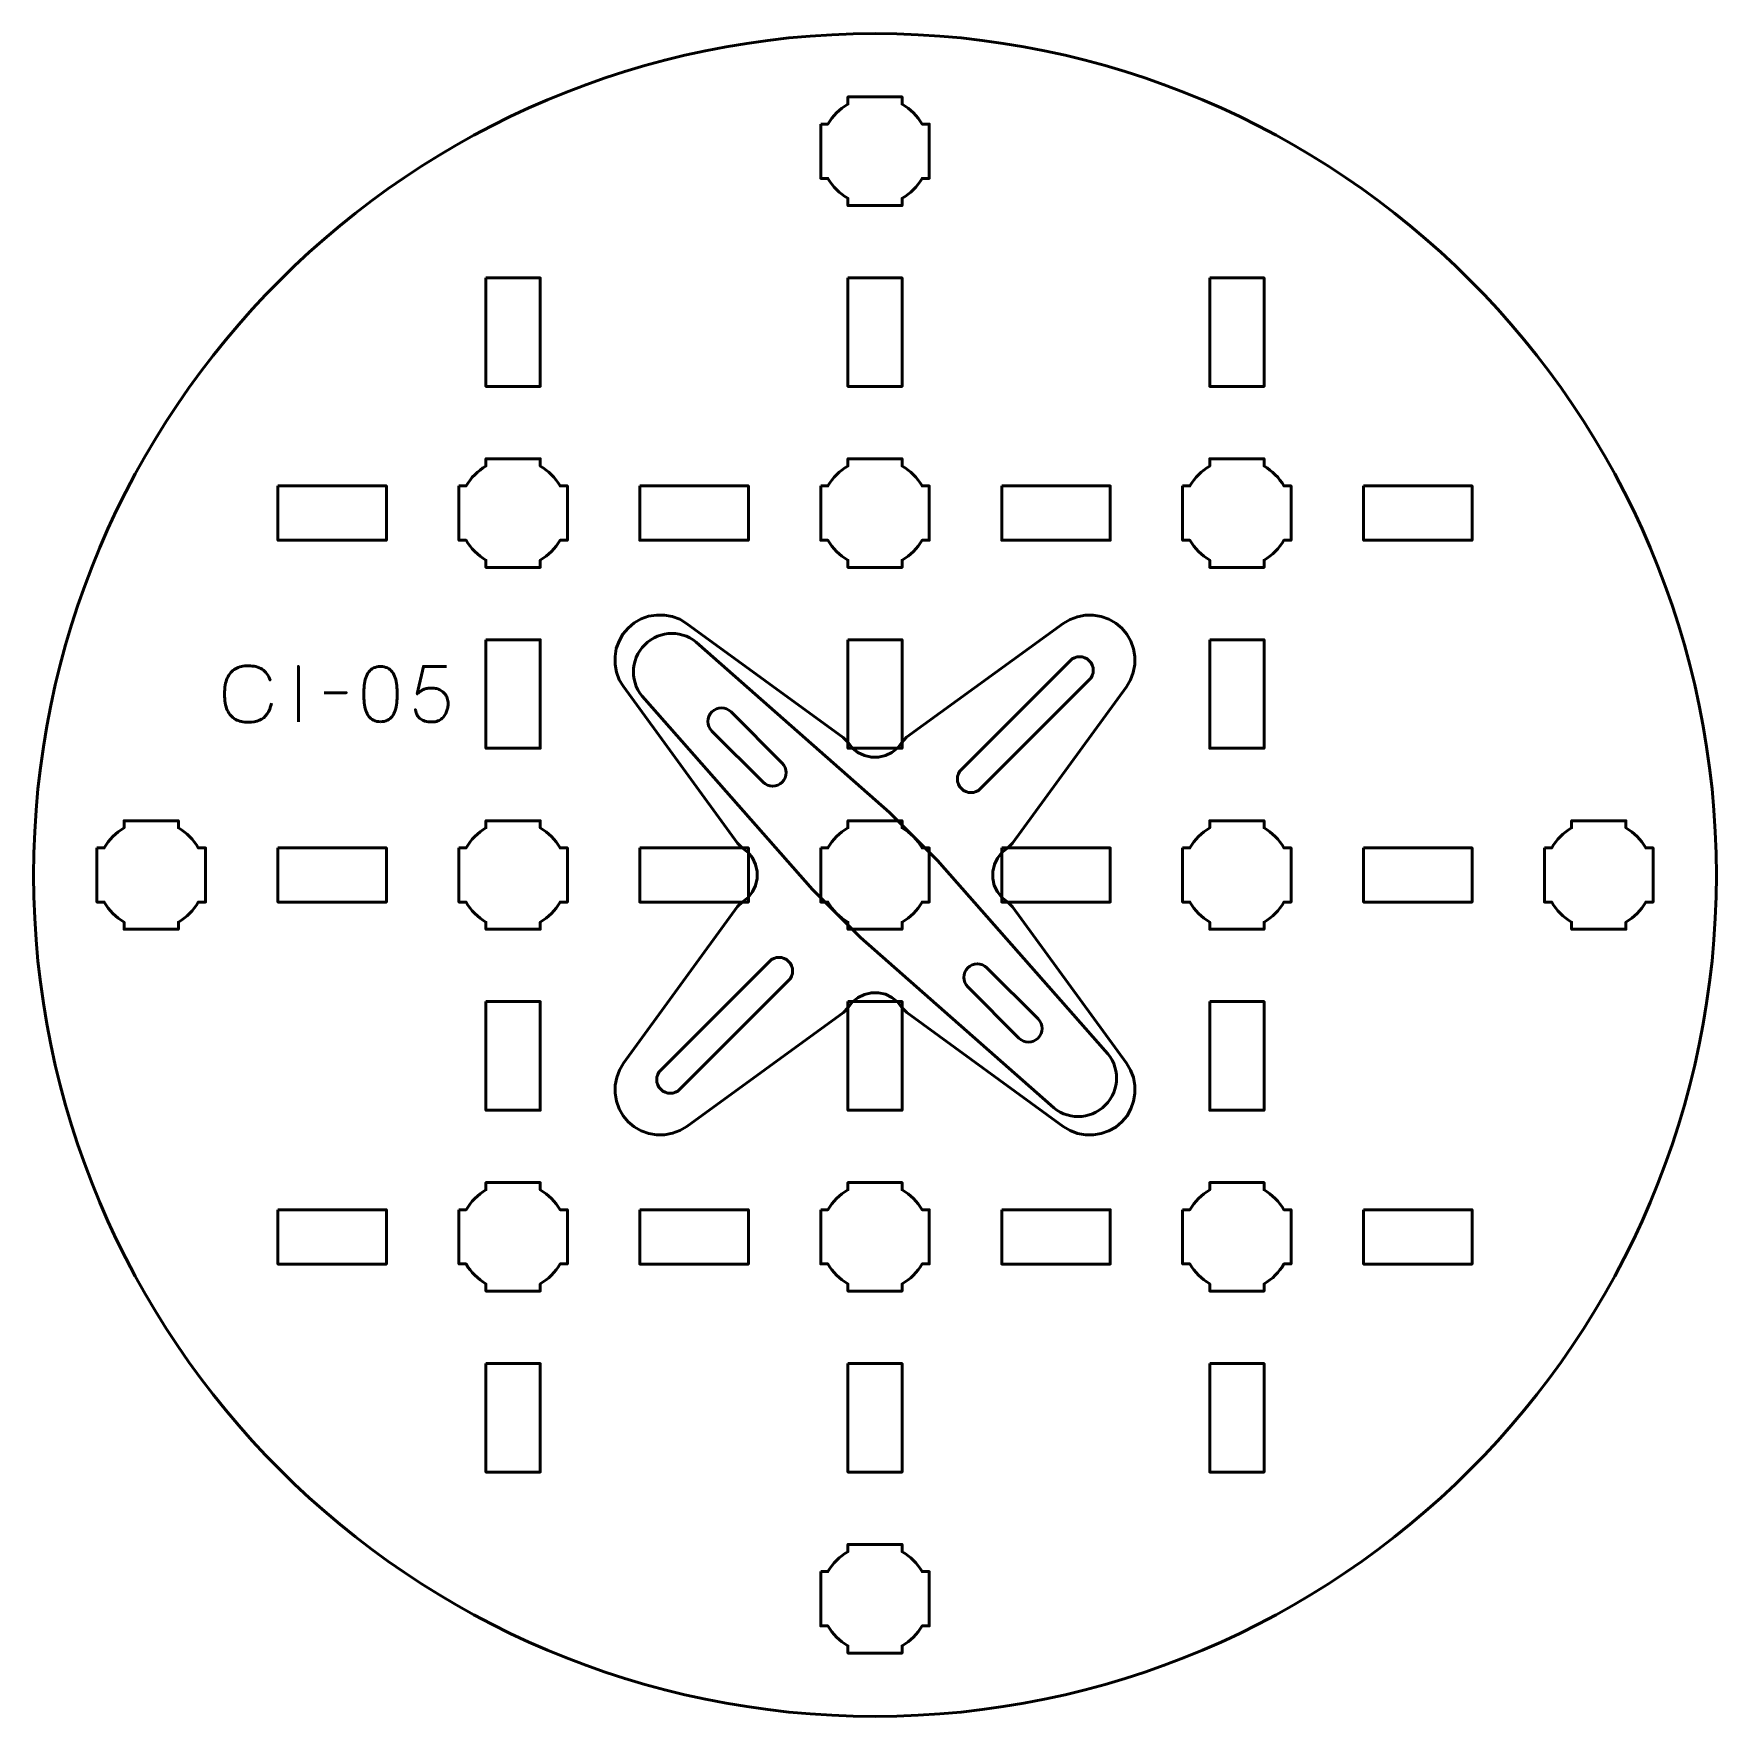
# Model space of a CAD drawing. Header units: centimetres. Extents: x -15.15 to -5.85, y -19.5 to -10.2.
import ezdxf

# ---------------------------------------------------------------- set-up
doc = ezdxf.new("R2010")
doc.units = ezdxf.units.CM
doc.header["$MEASUREMENT"] = 0
doc.layers.add('Layer 1', color=7, linetype='Continuous')

msp = doc.modelspace()

# ---------------------------------------------------------------- linework, layer by layer
at = {"layer": 'Layer 1', "lineweight": 53}
msp.add_ellipse((-10.5, -14.85004), major_axis=(0, 4.65), ratio=1, dxfattribs=at)
for points, knots in [([(-10.8, -10.69994), (-10.8, -10.69994), (-10.7598, -10.69994), (-10.7598, -10.69994), (-10.7598, -10.69994), (-10.73347, -10.65442), (-10.69551, -10.61649), (-10.65, -10.59016), (-10.65, -10.59016), (-10.65, -10.59016), (-10.65, -10.54994), (-10.65, -10.54994), (-10.65, -10.54994), (-10.65, -10.54994), (-10.35, -10.54994), (-10.35, -10.54994), (-10.35, -10.54994), (-10.35, -10.54994), (-10.35, -10.59013), (-10.35, -10.59013), (-10.35, -10.59013), (-10.30447, -10.61646), (-10.26648, -10.65441), (-10.24012, -10.69994), (-10.24012, -10.69994), (-10.24012, -10.69994), (-10.2, -10.69994), (-10.2, -10.69994), (-10.2, -10.69994), (-10.2, -10.69994), (-10.2, -10.84536), (-10.2, -10.84536), (-10.2, -10.84536), (-10.2, -10.84536), (-10.19994, -10.85001), (-10.19994, -10.85001), (-10.19994, -10.85001), (-10.19994, -10.85001), (-10.2, -10.85465), (-10.2, -10.85465), (-10.2, -10.85465), (-10.2, -10.85465), (-10.2, -10.99994), (-10.2, -10.99994), (-10.2, -10.99994), (-10.2, -10.99994), (-10.24007, -10.99994), (-10.24007, -10.99994), (-10.24007, -10.99994), (-10.26642, -11.04551), (-10.30442, -11.08352), (-10.35, -11.10988), (-10.35, -11.10988), (-10.35, -11.10988), (-10.35, -11.14994), (-10.35, -11.14994), (-10.35, -11.14994), (-10.35, -11.14994), (-10.49328, -11.14994), (-10.49328, -11.14994), (-10.49328, -11.14994), (-10.49328, -11.14994), (-10.49995, -11.15002), (-10.49995, -11.15002), (-10.49995, -11.15002), (-10.49995, -11.15002), (-10.50663, -11.14994), (-10.50663, -11.14994), (-10.50663, -11.14994), (-10.50663, -11.14994), (-10.65, -11.14994), (-10.65, -11.14994), (-10.65, -11.14994), (-10.65, -11.14994), (-10.65, -11.10984), (-10.65, -11.10984), (-10.65, -11.10984), (-10.69554, -11.08348), (-10.73352, -11.04549), (-10.75985, -10.99994), (-10.75985, -10.99994), (-10.75985, -10.99994), (-10.8, -10.99994), (-10.8, -10.99994), (-10.8, -10.99994), (-10.8, -10.99994), (-10.8, -10.69994), (-10.8, -10.69994)], [0, 0, 0, 0, 0.0454545, 0.0454545, 0.0454545, 0.0454545, 0.0909091, 0.0909091, 0.0909091, 0.0909091, 0.1363636, 0.1363636, 0.1363636, 0.1363636, 0.1818182, 0.1818182, 0.1818182, 0.1818182, 0.2272727, 0.2272727, 0.2272727, 0.2272727, 0.2727273, 0.2727273, 0.2727273, 0.2727273, 0.3181818, 0.3181818, 0.3181818, 0.3181818, 0.3636364, 0.3636364, 0.3636364, 0.3636364, 0.4090909, 0.4090909, 0.4090909, 0.4090909, 0.4545455, 0.4545455, 0.4545455, 0.4545455, 0.5, 0.5, 0.5, 0.5, 0.5454545, 0.5454545, 0.5454545, 0.5454545, 0.5909091, 0.5909091, 0.5909091, 0.5909091, 0.6363636, 0.6363636, 0.6363636, 0.6363636, 0.6818182, 0.6818182, 0.6818182, 0.6818182, 0.7272727, 0.7272727, 0.7272727, 0.7272727, 0.7727273, 0.7727273, 0.7727273, 0.7727273, 0.8181818, 0.8181818, 0.8181818, 0.8181818, 0.8636364, 0.8636364, 0.8636364, 0.8636364, 0.9090909, 0.9090909, 0.9090909, 0.9090909, 0.9545455, 0.9545455, 0.9545455, 0.9545455, 1, 1, 1, 1]), ([(-12.64997, -11.54999), (-12.64997, -11.54999), (-12.34997, -11.54999), (-12.34997, -11.54999), (-12.34997, -11.54999), (-12.34997, -11.54999), (-12.34997, -12.14999), (-12.34997, -12.14999), (-12.34997, -12.14999), (-12.34997, -12.14999), (-12.64997, -12.14999), (-12.64997, -12.14999), (-12.64997, -12.14999), (-12.64997, -12.14999), (-12.64997, -11.54999), (-12.64997, -11.54999)], [0, 0, 0, 0, 0.25, 0.25, 0.25, 0.25, 0.5, 0.5, 0.5, 0.5, 0.75, 0.75, 0.75, 0.75, 1, 1, 1, 1]), ([(-10.65004, -11.54999), (-10.65004, -11.54999), (-10.35004, -11.54999), (-10.35004, -11.54999), (-10.35004, -11.54999), (-10.35004, -11.54999), (-10.35004, -12.14999), (-10.35004, -12.14999), (-10.35004, -12.14999), (-10.35004, -12.14999), (-10.65004, -12.14999), (-10.65004, -12.14999), (-10.65004, -12.14999), (-10.65004, -12.14999), (-10.65004, -11.54999), (-10.65004, -11.54999)], [0, 0, 0, 0, 0.25, 0.25, 0.25, 0.25, 0.5, 0.5, 0.5, 0.5, 0.75, 0.75, 0.75, 0.75, 1, 1, 1, 1]), ([(-8.64994, -11.54999), (-8.64994, -11.54999), (-8.34993, -11.54999), (-8.34993, -11.54999), (-8.34993, -11.54999), (-8.34993, -11.54999), (-8.34993, -12.14999), (-8.34993, -12.14999), (-8.34993, -12.14999), (-8.34993, -12.14999), (-8.64994, -12.14999), (-8.64994, -12.14999), (-8.64994, -12.14999), (-8.64994, -12.14999), (-8.64994, -11.54999), (-8.64994, -11.54999)], [0, 0, 0, 0, 0.25, 0.25, 0.25, 0.25, 0.5, 0.5, 0.5, 0.5, 0.75, 0.75, 0.75, 0.75, 1, 1, 1, 1]), ([(-12.8, -12.69994), (-12.8, -12.69994), (-12.7598, -12.69994), (-12.7598, -12.69994), (-12.7598, -12.69994), (-12.73347, -12.65442), (-12.69551, -12.61649), (-12.65, -12.59016), (-12.65, -12.59016), (-12.65, -12.59016), (-12.65, -12.54994), (-12.65, -12.54994), (-12.65, -12.54994), (-12.65, -12.54994), (-12.35, -12.54994), (-12.35, -12.54994), (-12.35, -12.54994), (-12.35, -12.54994), (-12.35, -12.59013), (-12.35, -12.59013), (-12.35, -12.59013), (-12.30447, -12.61646), (-12.26648, -12.65441), (-12.24012, -12.69994), (-12.24012, -12.69994), (-12.24012, -12.69994), (-12.2, -12.69994), (-12.2, -12.69994), (-12.2, -12.69994), (-12.2, -12.69994), (-12.2, -12.84536), (-12.2, -12.84536), (-12.2, -12.84536), (-12.2, -12.84536), (-12.19994, -12.85001), (-12.19994, -12.85001), (-12.19994, -12.85001), (-12.19994, -12.85001), (-12.2, -12.85465), (-12.2, -12.85465), (-12.2, -12.85465), (-12.2, -12.85465), (-12.2, -12.99994), (-12.2, -12.99994), (-12.2, -12.99994), (-12.2, -12.99994), (-12.24007, -12.99994), (-12.24007, -12.99994), (-12.24007, -12.99994), (-12.26642, -13.04551), (-12.30442, -13.08352), (-12.35, -13.10988), (-12.35, -13.10988), (-12.35, -13.10988), (-12.35, -13.14994), (-12.35, -13.14994), (-12.35, -13.14994), (-12.35, -13.14994), (-12.49328, -13.14994), (-12.49328, -13.14994), (-12.49328, -13.14994), (-12.49328, -13.14994), (-12.49995, -13.15002), (-12.49995, -13.15002), (-12.49995, -13.15002), (-12.49995, -13.15002), (-12.50663, -13.14994), (-12.50663, -13.14994), (-12.50663, -13.14994), (-12.50663, -13.14994), (-12.65, -13.14994), (-12.65, -13.14994), (-12.65, -13.14994), (-12.65, -13.14994), (-12.65, -13.10984), (-12.65, -13.10984), (-12.65, -13.10984), (-12.69554, -13.08348), (-12.73352, -13.04549), (-12.75985, -12.99994), (-12.75985, -12.99994), (-12.75985, -12.99994), (-12.8, -12.99994), (-12.8, -12.99994), (-12.8, -12.99994), (-12.8, -12.99994), (-12.8, -12.69994), (-12.8, -12.69994)], [0, 0, 0, 0, 0.0454545, 0.0454545, 0.0454545, 0.0454545, 0.0909091, 0.0909091, 0.0909091, 0.0909091, 0.1363636, 0.1363636, 0.1363636, 0.1363636, 0.1818182, 0.1818182, 0.1818182, 0.1818182, 0.2272727, 0.2272727, 0.2272727, 0.2272727, 0.2727273, 0.2727273, 0.2727273, 0.2727273, 0.3181818, 0.3181818, 0.3181818, 0.3181818, 0.3636364, 0.3636364, 0.3636364, 0.3636364, 0.4090909, 0.4090909, 0.4090909, 0.4090909, 0.4545455, 0.4545455, 0.4545455, 0.4545455, 0.5, 0.5, 0.5, 0.5, 0.5454545, 0.5454545, 0.5454545, 0.5454545, 0.5909091, 0.5909091, 0.5909091, 0.5909091, 0.6363636, 0.6363636, 0.6363636, 0.6363636, 0.6818182, 0.6818182, 0.6818182, 0.6818182, 0.7272727, 0.7272727, 0.7272727, 0.7272727, 0.7727273, 0.7727273, 0.7727273, 0.7727273, 0.8181818, 0.8181818, 0.8181818, 0.8181818, 0.8636364, 0.8636364, 0.8636364, 0.8636364, 0.9090909, 0.9090909, 0.9090909, 0.9090909, 0.9545455, 0.9545455, 0.9545455, 0.9545455, 1, 1, 1, 1]), ([(-10.8, -12.69994), (-10.8, -12.69994), (-10.7598, -12.69994), (-10.7598, -12.69994), (-10.7598, -12.69994), (-10.73347, -12.65442), (-10.69551, -12.61649), (-10.65, -12.59016), (-10.65, -12.59016), (-10.65, -12.59016), (-10.65, -12.54994), (-10.65, -12.54994), (-10.65, -12.54994), (-10.65, -12.54994), (-10.35, -12.54994), (-10.35, -12.54994), (-10.35, -12.54994), (-10.35, -12.54994), (-10.35, -12.59013), (-10.35, -12.59013), (-10.35, -12.59013), (-10.30447, -12.61646), (-10.26648, -12.65441), (-10.24012, -12.69994), (-10.24012, -12.69994), (-10.24012, -12.69994), (-10.2, -12.69994), (-10.2, -12.69994), (-10.2, -12.69994), (-10.2, -12.69994), (-10.2, -12.84536), (-10.2, -12.84536), (-10.2, -12.84536), (-10.2, -12.84536), (-10.19994, -12.85001), (-10.19994, -12.85001), (-10.19994, -12.85001), (-10.19994, -12.85001), (-10.2, -12.85465), (-10.2, -12.85465), (-10.2, -12.85465), (-10.2, -12.85465), (-10.2, -12.99994), (-10.2, -12.99994), (-10.2, -12.99994), (-10.2, -12.99994), (-10.24007, -12.99994), (-10.24007, -12.99994), (-10.24007, -12.99994), (-10.26642, -13.04551), (-10.30442, -13.08352), (-10.35, -13.10988), (-10.35, -13.10988), (-10.35, -13.10988), (-10.35, -13.14994), (-10.35, -13.14994), (-10.35, -13.14994), (-10.35, -13.14994), (-10.49328, -13.14994), (-10.49328, -13.14994), (-10.49328, -13.14994), (-10.49328, -13.14994), (-10.49995, -13.15002), (-10.49995, -13.15002), (-10.49995, -13.15002), (-10.49995, -13.15002), (-10.50663, -13.14994), (-10.50663, -13.14994), (-10.50663, -13.14994), (-10.50663, -13.14994), (-10.65, -13.14994), (-10.65, -13.14994), (-10.65, -13.14994), (-10.65, -13.14994), (-10.65, -13.10984), (-10.65, -13.10984), (-10.65, -13.10984), (-10.69554, -13.08348), (-10.73352, -13.04549), (-10.75985, -12.99994), (-10.75985, -12.99994), (-10.75985, -12.99994), (-10.8, -12.99994), (-10.8, -12.99994), (-10.8, -12.99994), (-10.8, -12.99994), (-10.8, -12.69994), (-10.8, -12.69994)], [0, 0, 0, 0, 0.0454545, 0.0454545, 0.0454545, 0.0454545, 0.0909091, 0.0909091, 0.0909091, 0.0909091, 0.1363636, 0.1363636, 0.1363636, 0.1363636, 0.1818182, 0.1818182, 0.1818182, 0.1818182, 0.2272727, 0.2272727, 0.2272727, 0.2272727, 0.2727273, 0.2727273, 0.2727273, 0.2727273, 0.3181818, 0.3181818, 0.3181818, 0.3181818, 0.3636364, 0.3636364, 0.3636364, 0.3636364, 0.4090909, 0.4090909, 0.4090909, 0.4090909, 0.4545455, 0.4545455, 0.4545455, 0.4545455, 0.5, 0.5, 0.5, 0.5, 0.5454545, 0.5454545, 0.5454545, 0.5454545, 0.5909091, 0.5909091, 0.5909091, 0.5909091, 0.6363636, 0.6363636, 0.6363636, 0.6363636, 0.6818182, 0.6818182, 0.6818182, 0.6818182, 0.7272727, 0.7272727, 0.7272727, 0.7272727, 0.7727273, 0.7727273, 0.7727273, 0.7727273, 0.8181818, 0.8181818, 0.8181818, 0.8181818, 0.8636364, 0.8636364, 0.8636364, 0.8636364, 0.9090909, 0.9090909, 0.9090909, 0.9090909, 0.9545455, 0.9545455, 0.9545455, 0.9545455, 1, 1, 1, 1]), ([(-8.8, -12.69994), (-8.8, -12.69994), (-8.7598, -12.69994), (-8.7598, -12.69994), (-8.7598, -12.69994), (-8.73347, -12.65442), (-8.69551, -12.61649), (-8.65, -12.59016), (-8.65, -12.59016), (-8.65, -12.59016), (-8.65, -12.54994), (-8.65, -12.54994), (-8.65, -12.54994), (-8.65, -12.54994), (-8.35, -12.54994), (-8.35, -12.54994), (-8.35, -12.54994), (-8.35, -12.54994), (-8.35, -12.59013), (-8.35, -12.59013), (-8.35, -12.59013), (-8.30447, -12.61646), (-8.26648, -12.65441), (-8.24012, -12.69994), (-8.24012, -12.69994), (-8.24012, -12.69994), (-8.2, -12.69994), (-8.2, -12.69994), (-8.2, -12.69994), (-8.2, -12.69994), (-8.2, -12.84536), (-8.2, -12.84536), (-8.2, -12.84536), (-8.2, -12.84536), (-8.19994, -12.85001), (-8.19994, -12.85001), (-8.19994, -12.85001), (-8.19994, -12.85001), (-8.2, -12.85465), (-8.2, -12.85465), (-8.2, -12.85465), (-8.2, -12.85465), (-8.2, -12.99994), (-8.2, -12.99994), (-8.2, -12.99994), (-8.2, -12.99994), (-8.24007, -12.99994), (-8.24007, -12.99994), (-8.24007, -12.99994), (-8.26642, -13.04551), (-8.30442, -13.08352), (-8.35, -13.10988), (-8.35, -13.10988), (-8.35, -13.10988), (-8.35, -13.14994), (-8.35, -13.14994), (-8.35, -13.14994), (-8.35, -13.14994), (-8.49328, -13.14994), (-8.49328, -13.14994), (-8.49328, -13.14994), (-8.49328, -13.14994), (-8.49995, -13.15002), (-8.49995, -13.15002), (-8.49995, -13.15002), (-8.49995, -13.15002), (-8.50663, -13.14994), (-8.50663, -13.14994), (-8.50663, -13.14994), (-8.50663, -13.14994), (-8.65, -13.14994), (-8.65, -13.14994), (-8.65, -13.14994), (-8.65, -13.14994), (-8.65, -13.10984), (-8.65, -13.10984), (-8.65, -13.10984), (-8.69554, -13.08348), (-8.73352, -13.04549), (-8.75985, -12.99994), (-8.75985, -12.99994), (-8.75985, -12.99994), (-8.8, -12.99994), (-8.8, -12.99994), (-8.8, -12.99994), (-8.8, -12.99994), (-8.8, -12.69994), (-8.8, -12.69994)], [0, 0, 0, 0, 0.0454545, 0.0454545, 0.0454545, 0.0454545, 0.0909091, 0.0909091, 0.0909091, 0.0909091, 0.1363636, 0.1363636, 0.1363636, 0.1363636, 0.1818182, 0.1818182, 0.1818182, 0.1818182, 0.2272727, 0.2272727, 0.2272727, 0.2272727, 0.2727273, 0.2727273, 0.2727273, 0.2727273, 0.3181818, 0.3181818, 0.3181818, 0.3181818, 0.3636364, 0.3636364, 0.3636364, 0.3636364, 0.4090909, 0.4090909, 0.4090909, 0.4090909, 0.4545455, 0.4545455, 0.4545455, 0.4545455, 0.5, 0.5, 0.5, 0.5, 0.5454545, 0.5454545, 0.5454545, 0.5454545, 0.5909091, 0.5909091, 0.5909091, 0.5909091, 0.6363636, 0.6363636, 0.6363636, 0.6363636, 0.6818182, 0.6818182, 0.6818182, 0.6818182, 0.7272727, 0.7272727, 0.7272727, 0.7272727, 0.7727273, 0.7727273, 0.7727273, 0.7727273, 0.8181818, 0.8181818, 0.8181818, 0.8181818, 0.8636364, 0.8636364, 0.8636364, 0.8636364, 0.9090909, 0.9090909, 0.9090909, 0.9090909, 0.9545455, 0.9545455, 0.9545455, 0.9545455, 1, 1, 1, 1]), ([(-13.79995, -12.69997), (-13.79995, -12.69997), (-13.19995, -12.69997), (-13.19995, -12.69997), (-13.19995, -12.69997), (-13.19995, -12.69997), (-13.19995, -12.99997), (-13.19995, -12.99997), (-13.19995, -12.99997), (-13.19995, -12.99997), (-13.79995, -12.99997), (-13.79995, -12.99997), (-13.79995, -12.99997), (-13.79995, -12.99997), (-13.79995, -12.69997), (-13.79995, -12.69997)], [0, 0, 0, 0, 0.25, 0.25, 0.25, 0.25, 0.5, 0.5, 0.5, 0.5, 0.75, 0.75, 0.75, 0.75, 1, 1, 1, 1]), ([(-11.79999, -12.69997), (-11.79999, -12.69997), (-11.19998, -12.69997), (-11.19998, -12.69997), (-11.19998, -12.69997), (-11.19998, -12.69997), (-11.19998, -12.99997), (-11.19998, -12.99997), (-11.19998, -12.99997), (-11.19998, -12.99997), (-11.79999, -12.99997), (-11.79999, -12.99997), (-11.79999, -12.99997), (-11.79999, -12.99997), (-11.79999, -12.69997), (-11.79999, -12.69997)], [0, 0, 0, 0, 0.25, 0.25, 0.25, 0.25, 0.5, 0.5, 0.5, 0.5, 0.75, 0.75, 0.75, 0.75, 1, 1, 1, 1]), ([(-9.79992, -12.69997), (-9.79992, -12.69997), (-9.19992, -12.69997), (-9.19992, -12.69997), (-9.19992, -12.69997), (-9.19992, -12.69997), (-9.19992, -12.99997), (-9.19992, -12.99997), (-9.19992, -12.99997), (-9.19992, -12.99997), (-9.79992, -12.99997), (-9.79992, -12.99997), (-9.79992, -12.99997), (-9.79992, -12.99997), (-9.79992, -12.69997), (-9.79992, -12.69997)], [0, 0, 0, 0, 0.25, 0.25, 0.25, 0.25, 0.5, 0.5, 0.5, 0.5, 0.75, 0.75, 0.75, 0.75, 1, 1, 1, 1]), ([(-7.79995, -12.69997), (-7.79995, -12.69997), (-7.19995, -12.69997), (-7.19995, -12.69997), (-7.19995, -12.69997), (-7.19995, -12.69997), (-7.19995, -12.99997), (-7.19995, -12.99997), (-7.19995, -12.99997), (-7.19995, -12.99997), (-7.79995, -12.99997), (-7.79995, -12.99997), (-7.79995, -12.99997), (-7.79995, -12.99997), (-7.79995, -12.69997), (-7.79995, -12.69997)], [0, 0, 0, 0, 0.25, 0.25, 0.25, 0.25, 0.5, 0.5, 0.5, 0.5, 0.75, 0.75, 0.75, 0.75, 1, 1, 1, 1]), ([(-12.64997, -13.54995), (-12.64997, -13.54995), (-12.34997, -13.54995), (-12.34997, -13.54995), (-12.34997, -13.54995), (-12.34997, -13.54995), (-12.34997, -14.14996), (-12.34997, -14.14996), (-12.34997, -14.14996), (-12.34997, -14.14996), (-12.64997, -14.14996), (-12.64997, -14.14996), (-12.64997, -14.14996), (-12.64997, -14.14996), (-12.64997, -13.54995), (-12.64997, -13.54995)], [0, 0, 0, 0, 0.25, 0.25, 0.25, 0.25, 0.5, 0.5, 0.5, 0.5, 0.75, 0.75, 0.75, 0.75, 1, 1, 1, 1]), ([(-10.65004, -13.54995), (-10.65004, -13.54995), (-10.35004, -13.54995), (-10.35004, -13.54995), (-10.35004, -13.54995), (-10.35004, -13.54995), (-10.35004, -14.14996), (-10.35004, -14.14996), (-10.35004, -14.14996), (-10.35004, -14.14996), (-10.65004, -14.14996), (-10.65004, -14.14996), (-10.65004, -14.14996), (-10.65004, -14.14996), (-10.65004, -13.54995), (-10.65004, -13.54995)], [0, 0, 0, 0, 0.25, 0.25, 0.25, 0.25, 0.5, 0.5, 0.5, 0.5, 0.75, 0.75, 0.75, 0.75, 1, 1, 1, 1]), ([(-8.64994, -13.54995), (-8.64994, -13.54995), (-8.34993, -13.54995), (-8.34993, -13.54995), (-8.34993, -13.54995), (-8.34993, -13.54995), (-8.34993, -14.14996), (-8.34993, -14.14996), (-8.34993, -14.14996), (-8.34993, -14.14996), (-8.64994, -14.14996), (-8.64994, -14.14996), (-8.64994, -14.14996), (-8.64994, -14.14996), (-8.64994, -13.54995), (-8.64994, -13.54995)], [0, 0, 0, 0, 0.25, 0.25, 0.25, 0.25, 0.5, 0.5, 0.5, 0.5, 0.75, 0.75, 0.75, 0.75, 1, 1, 1, 1]), ([(-9.91663, -14.3727), (-9.94591, -14.40198), (-9.99341, -14.40198), (-10.02269, -14.3727), (-10.02269, -14.3727), (-10.05197, -14.34341), (-10.05197, -14.29591), (-10.02269, -14.26663), (-10.02269, -14.26663), (-10.02269, -14.26663), (-9.42165, -13.66559), (-9.42165, -13.66559), (-9.42165, -13.66559), (-9.39237, -13.63631), (-9.34487, -13.63631), (-9.31558, -13.66559), (-9.31558, -13.66559), (-9.2863, -13.69487), (-9.2863, -13.74237), (-9.31558, -13.77166), (-9.31558, -13.77166), (-9.31558, -13.77166), (-9.91663, -14.3727), (-9.91663, -14.3727)], [0, 0, 0, 0, 0.1666667, 0.1666667, 0.1666667, 0.1666667, 0.3333333, 0.3333333, 0.3333333, 0.3333333, 0.5, 0.5, 0.5, 0.5, 0.6666667, 0.6666667, 0.6666667, 0.6666667, 0.8333333, 0.8333333, 0.8333333, 0.8333333, 1, 1, 1, 1]), ([(-11.29549, -13.94844), (-11.32477, -13.91916), (-11.37228, -13.91916), (-11.40156, -13.94844), (-11.40156, -13.94844), (-11.43084, -13.97772), (-11.43084, -14.02522), (-11.40156, -14.0545), (-11.40156, -14.0545), (-11.40156, -14.0545), (-11.11871, -14.33735), (-11.11871, -14.33735), (-11.11871, -14.33735), (-11.08943, -14.36663), (-11.04193, -14.36663), (-11.01265, -14.33735), (-11.01265, -14.33735), (-10.98337, -14.30807), (-10.98337, -14.26056), (-11.01265, -14.23128), (-11.01265, -14.23128), (-11.01265, -14.23128), (-11.29549, -13.94844), (-11.29549, -13.94844)], [0, 0, 0, 0, 0.1666667, 0.1666667, 0.1666667, 0.1666667, 0.3333333, 0.3333333, 0.3333333, 0.3333333, 0.5, 0.5, 0.5, 0.5, 0.6666667, 0.6666667, 0.6666667, 0.6666667, 0.8333333, 0.8333333, 0.8333333, 0.8333333, 1, 1, 1, 1]), ([(-14.8, -14.69994), (-14.8, -14.69994), (-14.7598, -14.69994), (-14.7598, -14.69994), (-14.7598, -14.69994), (-14.73347, -14.65442), (-14.69551, -14.61649), (-14.65, -14.59016), (-14.65, -14.59016), (-14.65, -14.59016), (-14.65, -14.54994), (-14.65, -14.54994), (-14.65, -14.54994), (-14.65, -14.54994), (-14.35, -14.54994), (-14.35, -14.54994), (-14.35, -14.54994), (-14.35, -14.54994), (-14.35, -14.59013), (-14.35, -14.59013), (-14.35, -14.59013), (-14.30447, -14.61646), (-14.26648, -14.65441), (-14.24012, -14.69994), (-14.24012, -14.69994), (-14.24012, -14.69994), (-14.2, -14.69994), (-14.2, -14.69994), (-14.2, -14.69994), (-14.2, -14.69994), (-14.2, -14.84536), (-14.2, -14.84536), (-14.2, -14.84536), (-14.2, -14.84536), (-14.19994, -14.85001), (-14.19994, -14.85001), (-14.19994, -14.85001), (-14.19994, -14.85001), (-14.2, -14.85465), (-14.2, -14.85465), (-14.2, -14.85465), (-14.2, -14.85465), (-14.2, -14.99994), (-14.2, -14.99994), (-14.2, -14.99994), (-14.2, -14.99994), (-14.24007, -14.99994), (-14.24007, -14.99994), (-14.24007, -14.99994), (-14.26642, -15.04551), (-14.30442, -15.08352), (-14.35, -15.10988), (-14.35, -15.10988), (-14.35, -15.10988), (-14.35, -15.14994), (-14.35, -15.14994), (-14.35, -15.14994), (-14.35, -15.14994), (-14.49328, -15.14994), (-14.49328, -15.14994), (-14.49328, -15.14994), (-14.49328, -15.14994), (-14.49995, -15.15002), (-14.49995, -15.15002), (-14.49995, -15.15002), (-14.49995, -15.15002), (-14.50663, -15.14994), (-14.50663, -15.14994), (-14.50663, -15.14994), (-14.50663, -15.14994), (-14.65, -15.14994), (-14.65, -15.14994), (-14.65, -15.14994), (-14.65, -15.14994), (-14.65, -15.10984), (-14.65, -15.10984), (-14.65, -15.10984), (-14.69554, -15.08348), (-14.73352, -15.04549), (-14.75985, -14.99994), (-14.75985, -14.99994), (-14.75985, -14.99994), (-14.8, -14.99994), (-14.8, -14.99994), (-14.8, -14.99994), (-14.8, -14.99994), (-14.8, -14.69994), (-14.8, -14.69994)], [0, 0, 0, 0, 0.0454545, 0.0454545, 0.0454545, 0.0454545, 0.0909091, 0.0909091, 0.0909091, 0.0909091, 0.1363636, 0.1363636, 0.1363636, 0.1363636, 0.1818182, 0.1818182, 0.1818182, 0.1818182, 0.2272727, 0.2272727, 0.2272727, 0.2272727, 0.2727273, 0.2727273, 0.2727273, 0.2727273, 0.3181818, 0.3181818, 0.3181818, 0.3181818, 0.3636364, 0.3636364, 0.3636364, 0.3636364, 0.4090909, 0.4090909, 0.4090909, 0.4090909, 0.4545455, 0.4545455, 0.4545455, 0.4545455, 0.5, 0.5, 0.5, 0.5, 0.5454545, 0.5454545, 0.5454545, 0.5454545, 0.5909091, 0.5909091, 0.5909091, 0.5909091, 0.6363636, 0.6363636, 0.6363636, 0.6363636, 0.6818182, 0.6818182, 0.6818182, 0.6818182, 0.7272727, 0.7272727, 0.7272727, 0.7272727, 0.7727273, 0.7727273, 0.7727273, 0.7727273, 0.8181818, 0.8181818, 0.8181818, 0.8181818, 0.8636364, 0.8636364, 0.8636364, 0.8636364, 0.9090909, 0.9090909, 0.9090909, 0.9090909, 0.9545455, 0.9545455, 0.9545455, 0.9545455, 1, 1, 1, 1]), ([(-12.8, -14.69994), (-12.8, -14.69994), (-12.7598, -14.69994), (-12.7598, -14.69994), (-12.7598, -14.69994), (-12.73347, -14.65442), (-12.69551, -14.61649), (-12.65, -14.59016), (-12.65, -14.59016), (-12.65, -14.59016), (-12.65, -14.54994), (-12.65, -14.54994), (-12.65, -14.54994), (-12.65, -14.54994), (-12.35, -14.54994), (-12.35, -14.54994), (-12.35, -14.54994), (-12.35, -14.54994), (-12.35, -14.59013), (-12.35, -14.59013), (-12.35, -14.59013), (-12.30447, -14.61646), (-12.26648, -14.65441), (-12.24012, -14.69994), (-12.24012, -14.69994), (-12.24012, -14.69994), (-12.2, -14.69994), (-12.2, -14.69994), (-12.2, -14.69994), (-12.2, -14.69994), (-12.2, -14.84536), (-12.2, -14.84536), (-12.2, -14.84536), (-12.2, -14.84536), (-12.19994, -14.85001), (-12.19994, -14.85001), (-12.19994, -14.85001), (-12.19994, -14.85001), (-12.2, -14.85465), (-12.2, -14.85465), (-12.2, -14.85465), (-12.2, -14.85465), (-12.2, -14.99994), (-12.2, -14.99994), (-12.2, -14.99994), (-12.2, -14.99994), (-12.24007, -14.99994), (-12.24007, -14.99994), (-12.24007, -14.99994), (-12.26642, -15.04551), (-12.30442, -15.08352), (-12.35, -15.10988), (-12.35, -15.10988), (-12.35, -15.10988), (-12.35, -15.14994), (-12.35, -15.14994), (-12.35, -15.14994), (-12.35, -15.14994), (-12.49328, -15.14994), (-12.49328, -15.14994), (-12.49328, -15.14994), (-12.49328, -15.14994), (-12.49995, -15.15002), (-12.49995, -15.15002), (-12.49995, -15.15002), (-12.49995, -15.15002), (-12.50663, -15.14994), (-12.50663, -15.14994), (-12.50663, -15.14994), (-12.50663, -15.14994), (-12.65, -15.14994), (-12.65, -15.14994), (-12.65, -15.14994), (-12.65, -15.14994), (-12.65, -15.10984), (-12.65, -15.10984), (-12.65, -15.10984), (-12.69554, -15.08348), (-12.73352, -15.04549), (-12.75985, -14.99994), (-12.75985, -14.99994), (-12.75985, -14.99994), (-12.8, -14.99994), (-12.8, -14.99994), (-12.8, -14.99994), (-12.8, -14.99994), (-12.8, -14.69994), (-12.8, -14.69994)], [0, 0, 0, 0, 0.0454545, 0.0454545, 0.0454545, 0.0454545, 0.0909091, 0.0909091, 0.0909091, 0.0909091, 0.1363636, 0.1363636, 0.1363636, 0.1363636, 0.1818182, 0.1818182, 0.1818182, 0.1818182, 0.2272727, 0.2272727, 0.2272727, 0.2272727, 0.2727273, 0.2727273, 0.2727273, 0.2727273, 0.3181818, 0.3181818, 0.3181818, 0.3181818, 0.3636364, 0.3636364, 0.3636364, 0.3636364, 0.4090909, 0.4090909, 0.4090909, 0.4090909, 0.4545455, 0.4545455, 0.4545455, 0.4545455, 0.5, 0.5, 0.5, 0.5, 0.5454545, 0.5454545, 0.5454545, 0.5454545, 0.5909091, 0.5909091, 0.5909091, 0.5909091, 0.6363636, 0.6363636, 0.6363636, 0.6363636, 0.6818182, 0.6818182, 0.6818182, 0.6818182, 0.7272727, 0.7272727, 0.7272727, 0.7272727, 0.7727273, 0.7727273, 0.7727273, 0.7727273, 0.8181818, 0.8181818, 0.8181818, 0.8181818, 0.8636364, 0.8636364, 0.8636364, 0.8636364, 0.9090909, 0.9090909, 0.9090909, 0.9090909, 0.9545455, 0.9545455, 0.9545455, 0.9545455, 1, 1, 1, 1]), ([(-10.8, -14.69994), (-10.8, -14.69994), (-10.7598, -14.69994), (-10.7598, -14.69994), (-10.7598, -14.69994), (-10.73347, -14.65442), (-10.69551, -14.61649), (-10.65, -14.59016), (-10.65, -14.59016), (-10.65, -14.59016), (-10.65, -14.54994), (-10.65, -14.54994), (-10.65, -14.54994), (-10.65, -14.54994), (-10.35, -14.54994), (-10.35, -14.54994), (-10.35, -14.54994), (-10.35, -14.54994), (-10.35, -14.59013), (-10.35, -14.59013), (-10.35, -14.59013), (-10.30447, -14.61646), (-10.26648, -14.65441), (-10.24012, -14.69994), (-10.24012, -14.69994), (-10.24012, -14.69994), (-10.2, -14.69994), (-10.2, -14.69994), (-10.2, -14.69994), (-10.2, -14.69994), (-10.2, -14.84536), (-10.2, -14.84536), (-10.2, -14.84536), (-10.2, -14.84536), (-10.19994, -14.85001), (-10.19994, -14.85001), (-10.19994, -14.85001), (-10.19994, -14.85001), (-10.2, -14.85465), (-10.2, -14.85465), (-10.2, -14.85465), (-10.2, -14.85465), (-10.2, -14.99994), (-10.2, -14.99994), (-10.2, -14.99994), (-10.2, -14.99994), (-10.24007, -14.99994), (-10.24007, -14.99994), (-10.24007, -14.99994), (-10.26642, -15.04551), (-10.30442, -15.08352), (-10.35, -15.10988), (-10.35, -15.10988), (-10.35, -15.10988), (-10.35, -15.14994), (-10.35, -15.14994), (-10.35, -15.14994), (-10.35, -15.14994), (-10.49328, -15.14994), (-10.49328, -15.14994), (-10.49328, -15.14994), (-10.49328, -15.14994), (-10.49995, -15.15002), (-10.49995, -15.15002), (-10.49995, -15.15002), (-10.49995, -15.15002), (-10.50663, -15.14994), (-10.50663, -15.14994), (-10.50663, -15.14994), (-10.50663, -15.14994), (-10.65, -15.14994), (-10.65, -15.14994), (-10.65, -15.14994), (-10.65, -15.14994), (-10.65, -15.10984), (-10.65, -15.10984), (-10.65, -15.10984), (-10.69554, -15.08348), (-10.73352, -15.04549), (-10.75985, -14.99994), (-10.75985, -14.99994), (-10.75985, -14.99994), (-10.8, -14.99994), (-10.8, -14.99994), (-10.8, -14.99994), (-10.8, -14.99994), (-10.8, -14.69994), (-10.8, -14.69994)], [0, 0, 0, 0, 0.0454545, 0.0454545, 0.0454545, 0.0454545, 0.0909091, 0.0909091, 0.0909091, 0.0909091, 0.1363636, 0.1363636, 0.1363636, 0.1363636, 0.1818182, 0.1818182, 0.1818182, 0.1818182, 0.2272727, 0.2272727, 0.2272727, 0.2272727, 0.2727273, 0.2727273, 0.2727273, 0.2727273, 0.3181818, 0.3181818, 0.3181818, 0.3181818, 0.3636364, 0.3636364, 0.3636364, 0.3636364, 0.4090909, 0.4090909, 0.4090909, 0.4090909, 0.4545455, 0.4545455, 0.4545455, 0.4545455, 0.5, 0.5, 0.5, 0.5, 0.5454545, 0.5454545, 0.5454545, 0.5454545, 0.5909091, 0.5909091, 0.5909091, 0.5909091, 0.6363636, 0.6363636, 0.6363636, 0.6363636, 0.6818182, 0.6818182, 0.6818182, 0.6818182, 0.7272727, 0.7272727, 0.7272727, 0.7272727, 0.7727273, 0.7727273, 0.7727273, 0.7727273, 0.8181818, 0.8181818, 0.8181818, 0.8181818, 0.8636364, 0.8636364, 0.8636364, 0.8636364, 0.9090909, 0.9090909, 0.9090909, 0.9090909, 0.9545455, 0.9545455, 0.9545455, 0.9545455, 1, 1, 1, 1]), ([(-8.8, -14.69994), (-8.8, -14.69994), (-8.7598, -14.69994), (-8.7598, -14.69994), (-8.7598, -14.69994), (-8.73347, -14.65442), (-8.69551, -14.61649), (-8.65, -14.59016), (-8.65, -14.59016), (-8.65, -14.59016), (-8.65, -14.54994), (-8.65, -14.54994), (-8.65, -14.54994), (-8.65, -14.54994), (-8.35, -14.54994), (-8.35, -14.54994), (-8.35, -14.54994), (-8.35, -14.54994), (-8.35, -14.59013), (-8.35, -14.59013), (-8.35, -14.59013), (-8.30447, -14.61646), (-8.26648, -14.65441), (-8.24012, -14.69994), (-8.24012, -14.69994), (-8.24012, -14.69994), (-8.2, -14.69994), (-8.2, -14.69994), (-8.2, -14.69994), (-8.2, -14.69994), (-8.2, -14.84536), (-8.2, -14.84536), (-8.2, -14.84536), (-8.2, -14.84536), (-8.19994, -14.85001), (-8.19994, -14.85001), (-8.19994, -14.85001), (-8.19994, -14.85001), (-8.2, -14.85465), (-8.2, -14.85465), (-8.2, -14.85465), (-8.2, -14.85465), (-8.2, -14.99994), (-8.2, -14.99994), (-8.2, -14.99994), (-8.2, -14.99994), (-8.24007, -14.99994), (-8.24007, -14.99994), (-8.24007, -14.99994), (-8.26642, -15.04551), (-8.30442, -15.08352), (-8.35, -15.10988), (-8.35, -15.10988), (-8.35, -15.10988), (-8.35, -15.14994), (-8.35, -15.14994), (-8.35, -15.14994), (-8.35, -15.14994), (-8.49328, -15.14994), (-8.49328, -15.14994), (-8.49328, -15.14994), (-8.49328, -15.14994), (-8.49995, -15.15002), (-8.49995, -15.15002), (-8.49995, -15.15002), (-8.49995, -15.15002), (-8.50663, -15.14994), (-8.50663, -15.14994), (-8.50663, -15.14994), (-8.50663, -15.14994), (-8.65, -15.14994), (-8.65, -15.14994), (-8.65, -15.14994), (-8.65, -15.14994), (-8.65, -15.10984), (-8.65, -15.10984), (-8.65, -15.10984), (-8.69554, -15.08348), (-8.73352, -15.04549), (-8.75985, -14.99994), (-8.75985, -14.99994), (-8.75985, -14.99994), (-8.8, -14.99994), (-8.8, -14.99994), (-8.8, -14.99994), (-8.8, -14.99994), (-8.8, -14.69994), (-8.8, -14.69994)], [0, 0, 0, 0, 0.0454545, 0.0454545, 0.0454545, 0.0454545, 0.0909091, 0.0909091, 0.0909091, 0.0909091, 0.1363636, 0.1363636, 0.1363636, 0.1363636, 0.1818182, 0.1818182, 0.1818182, 0.1818182, 0.2272727, 0.2272727, 0.2272727, 0.2272727, 0.2727273, 0.2727273, 0.2727273, 0.2727273, 0.3181818, 0.3181818, 0.3181818, 0.3181818, 0.3636364, 0.3636364, 0.3636364, 0.3636364, 0.4090909, 0.4090909, 0.4090909, 0.4090909, 0.4545455, 0.4545455, 0.4545455, 0.4545455, 0.5, 0.5, 0.5, 0.5, 0.5454545, 0.5454545, 0.5454545, 0.5454545, 0.5909091, 0.5909091, 0.5909091, 0.5909091, 0.6363636, 0.6363636, 0.6363636, 0.6363636, 0.6818182, 0.6818182, 0.6818182, 0.6818182, 0.7272727, 0.7272727, 0.7272727, 0.7272727, 0.7727273, 0.7727273, 0.7727273, 0.7727273, 0.8181818, 0.8181818, 0.8181818, 0.8181818, 0.8636364, 0.8636364, 0.8636364, 0.8636364, 0.9090909, 0.9090909, 0.9090909, 0.9090909, 0.9545455, 0.9545455, 0.9545455, 0.9545455, 1, 1, 1, 1]), ([(-6.8, -14.69994), (-6.8, -14.69994), (-6.7598, -14.69994), (-6.7598, -14.69994), (-6.7598, -14.69994), (-6.73347, -14.65442), (-6.69551, -14.61649), (-6.65, -14.59016), (-6.65, -14.59016), (-6.65, -14.59016), (-6.65, -14.54994), (-6.65, -14.54994), (-6.65, -14.54994), (-6.65, -14.54994), (-6.35, -14.54994), (-6.35, -14.54994), (-6.35, -14.54994), (-6.35, -14.54994), (-6.35, -14.59013), (-6.35, -14.59013), (-6.35, -14.59013), (-6.30447, -14.61646), (-6.26648, -14.65441), (-6.24012, -14.69994), (-6.24012, -14.69994), (-6.24012, -14.69994), (-6.2, -14.69994), (-6.2, -14.69994), (-6.2, -14.69994), (-6.2, -14.69994), (-6.2, -14.84536), (-6.2, -14.84536), (-6.2, -14.84536), (-6.2, -14.84536), (-6.19994, -14.85001), (-6.19994, -14.85001), (-6.19994, -14.85001), (-6.19994, -14.85001), (-6.2, -14.85465), (-6.2, -14.85465), (-6.2, -14.85465), (-6.2, -14.85465), (-6.2, -14.99994), (-6.2, -14.99994), (-6.2, -14.99994), (-6.2, -14.99994), (-6.24007, -14.99994), (-6.24007, -14.99994), (-6.24007, -14.99994), (-6.26642, -15.04551), (-6.30442, -15.08352), (-6.35, -15.10988), (-6.35, -15.10988), (-6.35, -15.10988), (-6.35, -15.14994), (-6.35, -15.14994), (-6.35, -15.14994), (-6.35, -15.14994), (-6.49328, -15.14994), (-6.49328, -15.14994), (-6.49328, -15.14994), (-6.49328, -15.14994), (-6.49995, -15.15002), (-6.49995, -15.15002), (-6.49995, -15.15002), (-6.49995, -15.15002), (-6.50663, -15.14994), (-6.50663, -15.14994), (-6.50663, -15.14994), (-6.50663, -15.14994), (-6.65, -15.14994), (-6.65, -15.14994), (-6.65, -15.14994), (-6.65, -15.14994), (-6.65, -15.10984), (-6.65, -15.10984), (-6.65, -15.10984), (-6.69554, -15.08348), (-6.73352, -15.04549), (-6.75985, -14.99994), (-6.75985, -14.99994), (-6.75985, -14.99994), (-6.8, -14.99994), (-6.8, -14.99994), (-6.8, -14.99994), (-6.8, -14.99994), (-6.8, -14.69994), (-6.8, -14.69994)], [0, 0, 0, 0, 0.0454545, 0.0454545, 0.0454545, 0.0454545, 0.0909091, 0.0909091, 0.0909091, 0.0909091, 0.1363636, 0.1363636, 0.1363636, 0.1363636, 0.1818182, 0.1818182, 0.1818182, 0.1818182, 0.2272727, 0.2272727, 0.2272727, 0.2272727, 0.2727273, 0.2727273, 0.2727273, 0.2727273, 0.3181818, 0.3181818, 0.3181818, 0.3181818, 0.3636364, 0.3636364, 0.3636364, 0.3636364, 0.4090909, 0.4090909, 0.4090909, 0.4090909, 0.4545455, 0.4545455, 0.4545455, 0.4545455, 0.5, 0.5, 0.5, 0.5, 0.5454545, 0.5454545, 0.5454545, 0.5454545, 0.5909091, 0.5909091, 0.5909091, 0.5909091, 0.6363636, 0.6363636, 0.6363636, 0.6363636, 0.6818182, 0.6818182, 0.6818182, 0.6818182, 0.7272727, 0.7272727, 0.7272727, 0.7272727, 0.7727273, 0.7727273, 0.7727273, 0.7727273, 0.8181818, 0.8181818, 0.8181818, 0.8181818, 0.8636364, 0.8636364, 0.8636364, 0.8636364, 0.9090909, 0.9090909, 0.9090909, 0.9090909, 0.9545455, 0.9545455, 0.9545455, 0.9545455, 1, 1, 1, 1]), ([(-13.79995, -14.6999), (-13.79995, -14.6999), (-13.19995, -14.6999), (-13.19995, -14.6999), (-13.19995, -14.6999), (-13.19995, -14.6999), (-13.19995, -14.9999), (-13.19995, -14.9999), (-13.19995, -14.9999), (-13.19995, -14.9999), (-13.79995, -14.9999), (-13.79995, -14.9999), (-13.79995, -14.9999), (-13.79995, -14.9999), (-13.79995, -14.6999), (-13.79995, -14.6999)], [0, 0, 0, 0, 0.25, 0.25, 0.25, 0.25, 0.5, 0.5, 0.5, 0.5, 0.75, 0.75, 0.75, 0.75, 1, 1, 1, 1]), ([(-11.79999, -14.6999), (-11.79999, -14.6999), (-11.19998, -14.6999), (-11.19998, -14.6999), (-11.19998, -14.6999), (-11.19998, -14.6999), (-11.19998, -14.9999), (-11.19998, -14.9999), (-11.19998, -14.9999), (-11.19998, -14.9999), (-11.79999, -14.9999), (-11.79999, -14.9999), (-11.79999, -14.9999), (-11.79999, -14.9999), (-11.79999, -14.6999), (-11.79999, -14.6999)], [0, 0, 0, 0, 0.25, 0.25, 0.25, 0.25, 0.5, 0.5, 0.5, 0.5, 0.75, 0.75, 0.75, 0.75, 1, 1, 1, 1]), ([(-9.79992, -14.6999), (-9.79992, -14.6999), (-9.19992, -14.6999), (-9.19992, -14.6999), (-9.19992, -14.6999), (-9.19992, -14.6999), (-9.19992, -14.9999), (-9.19992, -14.9999), (-9.19992, -14.9999), (-9.19992, -14.9999), (-9.79992, -14.9999), (-9.79992, -14.9999), (-9.79992, -14.9999), (-9.79992, -14.9999), (-9.79992, -14.6999), (-9.79992, -14.6999)], [0, 0, 0, 0, 0.25, 0.25, 0.25, 0.25, 0.5, 0.5, 0.5, 0.5, 0.75, 0.75, 0.75, 0.75, 1, 1, 1, 1]), ([(-7.79995, -14.6999), (-7.79995, -14.6999), (-7.19995, -14.6999), (-7.19995, -14.6999), (-7.19995, -14.6999), (-7.19995, -14.6999), (-7.19995, -14.9999), (-7.19995, -14.9999), (-7.19995, -14.9999), (-7.19995, -14.9999), (-7.79995, -14.9999), (-7.79995, -14.9999), (-7.79995, -14.9999), (-7.79995, -14.9999), (-7.79995, -14.6999), (-7.79995, -14.6999)], [0, 0, 0, 0, 0.25, 0.25, 0.25, 0.25, 0.5, 0.5, 0.5, 0.5, 0.75, 0.75, 0.75, 0.75, 1, 1, 1, 1]), ([(-11.57833, -16.0344), (-11.60761, -16.06369), (-11.65512, -16.06369), (-11.6844, -16.0344), (-11.6844, -16.0344), (-11.71368, -16.00512), (-11.71368, -15.95762), (-11.6844, -15.92834), (-11.6844, -15.92834), (-11.6844, -15.92834), (-11.08336, -15.3273), (-11.08336, -15.3273), (-11.08336, -15.3273), (-11.05408, -15.29802), (-11.00657, -15.29802), (-10.97729, -15.3273), (-10.97729, -15.3273), (-10.94801, -15.35658), (-10.94801, -15.40408), (-10.97729, -15.43336), (-10.97729, -15.43336), (-10.97729, -15.43336), (-11.57833, -16.0344), (-11.57833, -16.0344)], [0, 0, 0, 0, 0.1666667, 0.1666667, 0.1666667, 0.1666667, 0.3333333, 0.3333333, 0.3333333, 0.3333333, 0.5, 0.5, 0.5, 0.5, 0.6666667, 0.6666667, 0.6666667, 0.6666667, 0.8333333, 0.8333333, 0.8333333, 0.8333333, 1, 1, 1, 1]), ([(-9.88128, -15.36265), (-9.91057, -15.33336), (-9.95807, -15.33336), (-9.98735, -15.36265), (-9.98735, -15.36265), (-10.01663, -15.39193), (-10.01663, -15.43943), (-9.98735, -15.46871), (-9.98735, -15.46871), (-9.98735, -15.46871), (-9.70451, -15.75155), (-9.70451, -15.75155), (-9.70451, -15.75155), (-9.67523, -15.78084), (-9.62772, -15.78084), (-9.59844, -15.75155), (-9.59844, -15.75155), (-9.56916, -15.72227), (-9.56916, -15.67477), (-9.59844, -15.64549), (-9.59844, -15.64549), (-9.59844, -15.64549), (-9.88128, -15.36265), (-9.88128, -15.36265)], [0, 0, 0, 0, 0.1666667, 0.1666667, 0.1666667, 0.1666667, 0.3333333, 0.3333333, 0.3333333, 0.3333333, 0.5, 0.5, 0.5, 0.5, 0.6666667, 0.6666667, 0.6666667, 0.6666667, 0.8333333, 0.8333333, 0.8333333, 0.8333333, 1, 1, 1, 1]), ([(-12.64997, -15.55002), (-12.64997, -15.55002), (-12.34997, -15.55002), (-12.34997, -15.55002), (-12.34997, -15.55002), (-12.34997, -15.55002), (-12.34997, -16.15002), (-12.34997, -16.15002), (-12.34997, -16.15002), (-12.34997, -16.15002), (-12.64997, -16.15002), (-12.64997, -16.15002), (-12.64997, -16.15002), (-12.64997, -16.15002), (-12.64997, -15.55002), (-12.64997, -15.55002)], [0, 0, 0, 0, 0.25, 0.25, 0.25, 0.25, 0.5, 0.5, 0.5, 0.5, 0.75, 0.75, 0.75, 0.75, 1, 1, 1, 1]), ([(-10.65004, -15.55002), (-10.65004, -15.55002), (-10.35004, -15.55002), (-10.35004, -15.55002), (-10.35004, -15.55002), (-10.35004, -15.55002), (-10.35004, -16.15002), (-10.35004, -16.15002), (-10.35004, -16.15002), (-10.35004, -16.15002), (-10.65004, -16.15002), (-10.65004, -16.15002), (-10.65004, -16.15002), (-10.65004, -16.15002), (-10.65004, -15.55002), (-10.65004, -15.55002)], [0, 0, 0, 0, 0.25, 0.25, 0.25, 0.25, 0.5, 0.5, 0.5, 0.5, 0.75, 0.75, 0.75, 0.75, 1, 1, 1, 1]), ([(-8.64994, -15.55002), (-8.64994, -15.55002), (-8.34993, -15.55002), (-8.34993, -15.55002), (-8.34993, -15.55002), (-8.34993, -15.55002), (-8.34993, -16.15002), (-8.34993, -16.15002), (-8.34993, -16.15002), (-8.34993, -16.15002), (-8.64994, -16.15002), (-8.64994, -16.15002), (-8.64994, -16.15002), (-8.64994, -16.15002), (-8.64994, -15.55002), (-8.64994, -15.55002)], [0, 0, 0, 0, 0.25, 0.25, 0.25, 0.25, 0.5, 0.5, 0.5, 0.5, 0.75, 0.75, 0.75, 0.75, 1, 1, 1, 1]), ([(-12.8, -16.69994), (-12.8, -16.69994), (-12.7598, -16.69994), (-12.7598, -16.69994), (-12.7598, -16.69994), (-12.73347, -16.65442), (-12.69551, -16.61649), (-12.65, -16.59016), (-12.65, -16.59016), (-12.65, -16.59016), (-12.65, -16.54994), (-12.65, -16.54994), (-12.65, -16.54994), (-12.65, -16.54994), (-12.35, -16.54994), (-12.35, -16.54994), (-12.35, -16.54994), (-12.35, -16.54994), (-12.35, -16.59013), (-12.35, -16.59013), (-12.35, -16.59013), (-12.30447, -16.61646), (-12.26648, -16.65441), (-12.24012, -16.69994), (-12.24012, -16.69994), (-12.24012, -16.69994), (-12.2, -16.69994), (-12.2, -16.69994), (-12.2, -16.69994), (-12.2, -16.69994), (-12.2, -16.84536), (-12.2, -16.84536), (-12.2, -16.84536), (-12.2, -16.84536), (-12.19994, -16.85001), (-12.19994, -16.85001), (-12.19994, -16.85001), (-12.19994, -16.85001), (-12.2, -16.85465), (-12.2, -16.85465), (-12.2, -16.85465), (-12.2, -16.85465), (-12.2, -16.99994), (-12.2, -16.99994), (-12.2, -16.99994), (-12.2, -16.99994), (-12.24007, -16.99994), (-12.24007, -16.99994), (-12.24007, -16.99994), (-12.26642, -17.04551), (-12.30442, -17.08352), (-12.35, -17.10988), (-12.35, -17.10988), (-12.35, -17.10988), (-12.35, -17.14994), (-12.35, -17.14994), (-12.35, -17.14994), (-12.35, -17.14994), (-12.49328, -17.14994), (-12.49328, -17.14994), (-12.49328, -17.14994), (-12.49328, -17.14994), (-12.49995, -17.15002), (-12.49995, -17.15002), (-12.49995, -17.15002), (-12.49995, -17.15002), (-12.50663, -17.14994), (-12.50663, -17.14994), (-12.50663, -17.14994), (-12.50663, -17.14994), (-12.65, -17.14994), (-12.65, -17.14994), (-12.65, -17.14994), (-12.65, -17.14994), (-12.65, -17.10984), (-12.65, -17.10984), (-12.65, -17.10984), (-12.69554, -17.08348), (-12.73352, -17.04549), (-12.75985, -16.99994), (-12.75985, -16.99994), (-12.75985, -16.99994), (-12.8, -16.99994), (-12.8, -16.99994), (-12.8, -16.99994), (-12.8, -16.99994), (-12.8, -16.69994), (-12.8, -16.69994)], [0, 0, 0, 0, 0.0454545, 0.0454545, 0.0454545, 0.0454545, 0.0909091, 0.0909091, 0.0909091, 0.0909091, 0.1363636, 0.1363636, 0.1363636, 0.1363636, 0.1818182, 0.1818182, 0.1818182, 0.1818182, 0.2272727, 0.2272727, 0.2272727, 0.2272727, 0.2727273, 0.2727273, 0.2727273, 0.2727273, 0.3181818, 0.3181818, 0.3181818, 0.3181818, 0.3636364, 0.3636364, 0.3636364, 0.3636364, 0.4090909, 0.4090909, 0.4090909, 0.4090909, 0.4545455, 0.4545455, 0.4545455, 0.4545455, 0.5, 0.5, 0.5, 0.5, 0.5454545, 0.5454545, 0.5454545, 0.5454545, 0.5909091, 0.5909091, 0.5909091, 0.5909091, 0.6363636, 0.6363636, 0.6363636, 0.6363636, 0.6818182, 0.6818182, 0.6818182, 0.6818182, 0.7272727, 0.7272727, 0.7272727, 0.7272727, 0.7727273, 0.7727273, 0.7727273, 0.7727273, 0.8181818, 0.8181818, 0.8181818, 0.8181818, 0.8636364, 0.8636364, 0.8636364, 0.8636364, 0.9090909, 0.9090909, 0.9090909, 0.9090909, 0.9545455, 0.9545455, 0.9545455, 0.9545455, 1, 1, 1, 1]), ([(-10.8, -16.69994), (-10.8, -16.69994), (-10.7598, -16.69994), (-10.7598, -16.69994), (-10.7598, -16.69994), (-10.73347, -16.65442), (-10.69551, -16.61649), (-10.65, -16.59016), (-10.65, -16.59016), (-10.65, -16.59016), (-10.65, -16.54994), (-10.65, -16.54994), (-10.65, -16.54994), (-10.65, -16.54994), (-10.35, -16.54994), (-10.35, -16.54994), (-10.35, -16.54994), (-10.35, -16.54994), (-10.35, -16.59013), (-10.35, -16.59013), (-10.35, -16.59013), (-10.30447, -16.61646), (-10.26648, -16.65441), (-10.24012, -16.69994), (-10.24012, -16.69994), (-10.24012, -16.69994), (-10.2, -16.69994), (-10.2, -16.69994), (-10.2, -16.69994), (-10.2, -16.69994), (-10.2, -16.84536), (-10.2, -16.84536), (-10.2, -16.84536), (-10.2, -16.84536), (-10.19994, -16.85001), (-10.19994, -16.85001), (-10.19994, -16.85001), (-10.19994, -16.85001), (-10.2, -16.85465), (-10.2, -16.85465), (-10.2, -16.85465), (-10.2, -16.85465), (-10.2, -16.99994), (-10.2, -16.99994), (-10.2, -16.99994), (-10.2, -16.99994), (-10.24007, -16.99994), (-10.24007, -16.99994), (-10.24007, -16.99994), (-10.26642, -17.04551), (-10.30442, -17.08352), (-10.35, -17.10988), (-10.35, -17.10988), (-10.35, -17.10988), (-10.35, -17.14994), (-10.35, -17.14994), (-10.35, -17.14994), (-10.35, -17.14994), (-10.49328, -17.14994), (-10.49328, -17.14994), (-10.49328, -17.14994), (-10.49328, -17.14994), (-10.49995, -17.15002), (-10.49995, -17.15002), (-10.49995, -17.15002), (-10.49995, -17.15002), (-10.50663, -17.14994), (-10.50663, -17.14994), (-10.50663, -17.14994), (-10.50663, -17.14994), (-10.65, -17.14994), (-10.65, -17.14994), (-10.65, -17.14994), (-10.65, -17.14994), (-10.65, -17.10984), (-10.65, -17.10984), (-10.65, -17.10984), (-10.69554, -17.08348), (-10.73352, -17.04549), (-10.75985, -16.99994), (-10.75985, -16.99994), (-10.75985, -16.99994), (-10.8, -16.99994), (-10.8, -16.99994), (-10.8, -16.99994), (-10.8, -16.99994), (-10.8, -16.69994), (-10.8, -16.69994)], [0, 0, 0, 0, 0.0454545, 0.0454545, 0.0454545, 0.0454545, 0.0909091, 0.0909091, 0.0909091, 0.0909091, 0.1363636, 0.1363636, 0.1363636, 0.1363636, 0.1818182, 0.1818182, 0.1818182, 0.1818182, 0.2272727, 0.2272727, 0.2272727, 0.2272727, 0.2727273, 0.2727273, 0.2727273, 0.2727273, 0.3181818, 0.3181818, 0.3181818, 0.3181818, 0.3636364, 0.3636364, 0.3636364, 0.3636364, 0.4090909, 0.4090909, 0.4090909, 0.4090909, 0.4545455, 0.4545455, 0.4545455, 0.4545455, 0.5, 0.5, 0.5, 0.5, 0.5454545, 0.5454545, 0.5454545, 0.5454545, 0.5909091, 0.5909091, 0.5909091, 0.5909091, 0.6363636, 0.6363636, 0.6363636, 0.6363636, 0.6818182, 0.6818182, 0.6818182, 0.6818182, 0.7272727, 0.7272727, 0.7272727, 0.7272727, 0.7727273, 0.7727273, 0.7727273, 0.7727273, 0.8181818, 0.8181818, 0.8181818, 0.8181818, 0.8636364, 0.8636364, 0.8636364, 0.8636364, 0.9090909, 0.9090909, 0.9090909, 0.9090909, 0.9545455, 0.9545455, 0.9545455, 0.9545455, 1, 1, 1, 1]), ([(-8.8, -16.69994), (-8.8, -16.69994), (-8.7598, -16.69994), (-8.7598, -16.69994), (-8.7598, -16.69994), (-8.73347, -16.65442), (-8.69551, -16.61649), (-8.65, -16.59016), (-8.65, -16.59016), (-8.65, -16.59016), (-8.65, -16.54994), (-8.65, -16.54994), (-8.65, -16.54994), (-8.65, -16.54994), (-8.35, -16.54994), (-8.35, -16.54994), (-8.35, -16.54994), (-8.35, -16.54994), (-8.35, -16.59013), (-8.35, -16.59013), (-8.35, -16.59013), (-8.30447, -16.61646), (-8.26648, -16.65441), (-8.24012, -16.69994), (-8.24012, -16.69994), (-8.24012, -16.69994), (-8.2, -16.69994), (-8.2, -16.69994), (-8.2, -16.69994), (-8.2, -16.69994), (-8.2, -16.84536), (-8.2, -16.84536), (-8.2, -16.84536), (-8.2, -16.84536), (-8.19994, -16.85001), (-8.19994, -16.85001), (-8.19994, -16.85001), (-8.19994, -16.85001), (-8.2, -16.85465), (-8.2, -16.85465), (-8.2, -16.85465), (-8.2, -16.85465), (-8.2, -16.99994), (-8.2, -16.99994), (-8.2, -16.99994), (-8.2, -16.99994), (-8.24007, -16.99994), (-8.24007, -16.99994), (-8.24007, -16.99994), (-8.26642, -17.04551), (-8.30442, -17.08352), (-8.35, -17.10988), (-8.35, -17.10988), (-8.35, -17.10988), (-8.35, -17.14994), (-8.35, -17.14994), (-8.35, -17.14994), (-8.35, -17.14994), (-8.49328, -17.14994), (-8.49328, -17.14994), (-8.49328, -17.14994), (-8.49328, -17.14994), (-8.49995, -17.15002), (-8.49995, -17.15002), (-8.49995, -17.15002), (-8.49995, -17.15002), (-8.50663, -17.14994), (-8.50663, -17.14994), (-8.50663, -17.14994), (-8.50663, -17.14994), (-8.65, -17.14994), (-8.65, -17.14994), (-8.65, -17.14994), (-8.65, -17.14994), (-8.65, -17.10984), (-8.65, -17.10984), (-8.65, -17.10984), (-8.69554, -17.08348), (-8.73352, -17.04549), (-8.75985, -16.99994), (-8.75985, -16.99994), (-8.75985, -16.99994), (-8.8, -16.99994), (-8.8, -16.99994), (-8.8, -16.99994), (-8.8, -16.99994), (-8.8, -16.69994), (-8.8, -16.69994)], [0, 0, 0, 0, 0.0454545, 0.0454545, 0.0454545, 0.0454545, 0.0909091, 0.0909091, 0.0909091, 0.0909091, 0.1363636, 0.1363636, 0.1363636, 0.1363636, 0.1818182, 0.1818182, 0.1818182, 0.1818182, 0.2272727, 0.2272727, 0.2272727, 0.2272727, 0.2727273, 0.2727273, 0.2727273, 0.2727273, 0.3181818, 0.3181818, 0.3181818, 0.3181818, 0.3636364, 0.3636364, 0.3636364, 0.3636364, 0.4090909, 0.4090909, 0.4090909, 0.4090909, 0.4545455, 0.4545455, 0.4545455, 0.4545455, 0.5, 0.5, 0.5, 0.5, 0.5454545, 0.5454545, 0.5454545, 0.5454545, 0.5909091, 0.5909091, 0.5909091, 0.5909091, 0.6363636, 0.6363636, 0.6363636, 0.6363636, 0.6818182, 0.6818182, 0.6818182, 0.6818182, 0.7272727, 0.7272727, 0.7272727, 0.7272727, 0.7727273, 0.7727273, 0.7727273, 0.7727273, 0.8181818, 0.8181818, 0.8181818, 0.8181818, 0.8636364, 0.8636364, 0.8636364, 0.8636364, 0.9090909, 0.9090909, 0.9090909, 0.9090909, 0.9545455, 0.9545455, 0.9545455, 0.9545455, 1, 1, 1, 1]), ([(-13.79995, -16.7), (-13.79995, -16.7), (-13.19995, -16.7), (-13.19995, -16.7), (-13.19995, -16.7), (-13.19995, -16.7), (-13.19995, -17.00001), (-13.19995, -17.00001), (-13.19995, -17.00001), (-13.19995, -17.00001), (-13.79995, -17.00001), (-13.79995, -17.00001), (-13.79995, -17.00001), (-13.79995, -17.00001), (-13.79995, -16.7), (-13.79995, -16.7)], [0, 0, 0, 0, 0.25, 0.25, 0.25, 0.25, 0.5, 0.5, 0.5, 0.5, 0.75, 0.75, 0.75, 0.75, 1, 1, 1, 1]), ([(-11.79999, -16.7), (-11.79999, -16.7), (-11.19998, -16.7), (-11.19998, -16.7), (-11.19998, -16.7), (-11.19998, -16.7), (-11.19998, -17.00001), (-11.19998, -17.00001), (-11.19998, -17.00001), (-11.19998, -17.00001), (-11.79999, -17.00001), (-11.79999, -17.00001), (-11.79999, -17.00001), (-11.79999, -17.00001), (-11.79999, -16.7), (-11.79999, -16.7)], [0, 0, 0, 0, 0.25, 0.25, 0.25, 0.25, 0.5, 0.5, 0.5, 0.5, 0.75, 0.75, 0.75, 0.75, 1, 1, 1, 1]), ([(-9.79992, -16.7), (-9.79992, -16.7), (-9.19992, -16.7), (-9.19992, -16.7), (-9.19992, -16.7), (-9.19992, -16.7), (-9.19992, -17.00001), (-9.19992, -17.00001), (-9.19992, -17.00001), (-9.19992, -17.00001), (-9.79992, -17.00001), (-9.79992, -17.00001), (-9.79992, -17.00001), (-9.79992, -17.00001), (-9.79992, -16.7), (-9.79992, -16.7)], [0, 0, 0, 0, 0.25, 0.25, 0.25, 0.25, 0.5, 0.5, 0.5, 0.5, 0.75, 0.75, 0.75, 0.75, 1, 1, 1, 1]), ([(-7.79995, -16.7), (-7.79995, -16.7), (-7.19995, -16.7), (-7.19995, -16.7), (-7.19995, -16.7), (-7.19995, -16.7), (-7.19995, -17.00001), (-7.19995, -17.00001), (-7.19995, -17.00001), (-7.19995, -17.00001), (-7.79995, -17.00001), (-7.79995, -17.00001), (-7.79995, -17.00001), (-7.79995, -17.00001), (-7.79995, -16.7), (-7.79995, -16.7)], [0, 0, 0, 0, 0.25, 0.25, 0.25, 0.25, 0.5, 0.5, 0.5, 0.5, 0.75, 0.75, 0.75, 0.75, 1, 1, 1, 1]), ([(-12.64997, -17.54999), (-12.64997, -17.54999), (-12.34997, -17.54999), (-12.34997, -17.54999), (-12.34997, -17.54999), (-12.34997, -17.54999), (-12.34997, -18.14999), (-12.34997, -18.14999), (-12.34997, -18.14999), (-12.34997, -18.14999), (-12.64997, -18.14999), (-12.64997, -18.14999), (-12.64997, -18.14999), (-12.64997, -18.14999), (-12.64997, -17.54999), (-12.64997, -17.54999)], [0, 0, 0, 0, 0.25, 0.25, 0.25, 0.25, 0.5, 0.5, 0.5, 0.5, 0.75, 0.75, 0.75, 0.75, 1, 1, 1, 1]), ([(-10.65004, -17.54999), (-10.65004, -17.54999), (-10.35004, -17.54999), (-10.35004, -17.54999), (-10.35004, -17.54999), (-10.35004, -17.54999), (-10.35004, -18.14999), (-10.35004, -18.14999), (-10.35004, -18.14999), (-10.35004, -18.14999), (-10.65004, -18.14999), (-10.65004, -18.14999), (-10.65004, -18.14999), (-10.65004, -18.14999), (-10.65004, -17.54999), (-10.65004, -17.54999)], [0, 0, 0, 0, 0.25, 0.25, 0.25, 0.25, 0.5, 0.5, 0.5, 0.5, 0.75, 0.75, 0.75, 0.75, 1, 1, 1, 1]), ([(-8.64994, -17.54999), (-8.64994, -17.54999), (-8.34993, -17.54999), (-8.34993, -17.54999), (-8.34993, -17.54999), (-8.34993, -17.54999), (-8.34993, -18.14999), (-8.34993, -18.14999), (-8.34993, -18.14999), (-8.34993, -18.14999), (-8.64994, -18.14999), (-8.64994, -18.14999), (-8.64994, -18.14999), (-8.64994, -18.14999), (-8.64994, -17.54999), (-8.64994, -17.54999)], [0, 0, 0, 0, 0.25, 0.25, 0.25, 0.25, 0.5, 0.5, 0.5, 0.5, 0.75, 0.75, 0.75, 0.75, 1, 1, 1, 1]), ([(-10.8, -18.69994), (-10.8, -18.69994), (-10.7598, -18.69994), (-10.7598, -18.69994), (-10.7598, -18.69994), (-10.73347, -18.65442), (-10.69551, -18.61649), (-10.65, -18.59016), (-10.65, -18.59016), (-10.65, -18.59016), (-10.65, -18.54994), (-10.65, -18.54994), (-10.65, -18.54994), (-10.65, -18.54994), (-10.35, -18.54994), (-10.35, -18.54994), (-10.35, -18.54994), (-10.35, -18.54994), (-10.35, -18.59013), (-10.35, -18.59013), (-10.35, -18.59013), (-10.30447, -18.61646), (-10.26648, -18.65441), (-10.24012, -18.69994), (-10.24012, -18.69994), (-10.24012, -18.69994), (-10.2, -18.69994), (-10.2, -18.69994), (-10.2, -18.69994), (-10.2, -18.69994), (-10.2, -18.84536), (-10.2, -18.84536), (-10.2, -18.84536), (-10.2, -18.84536), (-10.19994, -18.85001), (-10.19994, -18.85001), (-10.19994, -18.85001), (-10.19994, -18.85001), (-10.2, -18.85465), (-10.2, -18.85465), (-10.2, -18.85465), (-10.2, -18.85465), (-10.2, -18.99994), (-10.2, -18.99994), (-10.2, -18.99994), (-10.2, -18.99994), (-10.24007, -18.99994), (-10.24007, -18.99994), (-10.24007, -18.99994), (-10.26642, -19.04551), (-10.30442, -19.08352), (-10.35, -19.10988), (-10.35, -19.10988), (-10.35, -19.10988), (-10.35, -19.14994), (-10.35, -19.14994), (-10.35, -19.14994), (-10.35, -19.14994), (-10.49328, -19.14994), (-10.49328, -19.14994), (-10.49328, -19.14994), (-10.49328, -19.14994), (-10.49995, -19.15002), (-10.49995, -19.15002), (-10.49995, -19.15002), (-10.49995, -19.15002), (-10.50663, -19.14994), (-10.50663, -19.14994), (-10.50663, -19.14994), (-10.50663, -19.14994), (-10.65, -19.14994), (-10.65, -19.14994), (-10.65, -19.14994), (-10.65, -19.14994), (-10.65, -19.10984), (-10.65, -19.10984), (-10.65, -19.10984), (-10.69554, -19.08348), (-10.73352, -19.04549), (-10.75985, -18.99994), (-10.75985, -18.99994), (-10.75985, -18.99994), (-10.8, -18.99994), (-10.8, -18.99994), (-10.8, -18.99994), (-10.8, -18.99994), (-10.8, -18.69994), (-10.8, -18.69994)], [0, 0, 0, 0, 0.0454545, 0.0454545, 0.0454545, 0.0454545, 0.0909091, 0.0909091, 0.0909091, 0.0909091, 0.1363636, 0.1363636, 0.1363636, 0.1363636, 0.1818182, 0.1818182, 0.1818182, 0.1818182, 0.2272727, 0.2272727, 0.2272727, 0.2272727, 0.2727273, 0.2727273, 0.2727273, 0.2727273, 0.3181818, 0.3181818, 0.3181818, 0.3181818, 0.3636364, 0.3636364, 0.3636364, 0.3636364, 0.4090909, 0.4090909, 0.4090909, 0.4090909, 0.4545455, 0.4545455, 0.4545455, 0.4545455, 0.5, 0.5, 0.5, 0.5, 0.5454545, 0.5454545, 0.5454545, 0.5454545, 0.5909091, 0.5909091, 0.5909091, 0.5909091, 0.6363636, 0.6363636, 0.6363636, 0.6363636, 0.6818182, 0.6818182, 0.6818182, 0.6818182, 0.7272727, 0.7272727, 0.7272727, 0.7272727, 0.7727273, 0.7727273, 0.7727273, 0.7727273, 0.8181818, 0.8181818, 0.8181818, 0.8181818, 0.8636364, 0.8636364, 0.8636364, 0.8636364, 0.9090909, 0.9090909, 0.9090909, 0.9090909, 0.9545455, 0.9545455, 0.9545455, 0.9545455, 1, 1, 1, 1])]:
    msp.add_open_spline(points, degree=3, knots=knots, dxfattribs=at)
at = {"layer": 'Layer 1', "color": 5, "lineweight": 53}
for points, knots in [([(-11.54126, -13.4598), (-11.54126, -13.4598), (-10.67532, -14.08937), (-10.67532, -14.08937), (-10.67532, -14.08937), (-10.67532, -14.08937), (-10.64843, -14.11738), (-10.64843, -14.11738), (-10.64843, -14.11738), (-10.64843, -14.11738), (-10.62435, -14.14819), (-10.62435, -14.14819), (-10.62435, -14.14819), (-10.62435, -14.14819), (-10.5941, -14.17283), (-10.5941, -14.17283), (-10.5941, -14.17283), (-10.5941, -14.17283), (-10.55882, -14.19019), (-10.55882, -14.19019), (-10.55882, -14.19019), (-10.55882, -14.19019), (-10.5196, -14.19916), (-10.5196, -14.19916), (-10.5196, -14.19916), (-10.5196, -14.19916), (-10.48039, -14.19915), (-10.48039, -14.19915), (-10.48039, -14.19915), (-10.48039, -14.19915), (-10.44231, -14.19019), (-10.44231, -14.19019), (-10.44231, -14.19019), (-10.44231, -14.19019), (-10.40646, -14.17338), (-10.40646, -14.17338), (-10.40646, -14.17338), (-10.40646, -14.17338), (-10.37565, -14.14818), (-10.37565, -14.14818), (-10.37565, -14.14818), (-10.37565, -14.14818), (-10.35158, -14.11738), (-10.35158, -14.11738), (-10.35158, -14.11738), (-10.35158, -14.11738), (-10.32525, -14.08881), (-10.32525, -14.08881), (-10.32525, -14.08881), (-10.32525, -14.08881), (-9.4593, -13.46036), (-9.4593, -13.46036), (-9.4593, -13.46036), (-9.4593, -13.46036), (-9.42177, -13.43739), (-9.42177, -13.43739), (-9.42177, -13.43739), (-9.42177, -13.43739), (-9.38089, -13.42228), (-9.38089, -13.42228), (-9.38089, -13.42228), (-9.38089, -13.42228), (-9.33775, -13.41387), (-9.33775, -13.41387), (-9.33775, -13.41387), (-9.33775, -13.41387), (-9.29351, -13.41331), (-9.29351, -13.41331), (-9.29351, -13.41331), (-9.29351, -13.41331), (-9.24982, -13.42115), (-9.24982, -13.42115), (-9.24982, -13.42115), (-9.24982, -13.42115), (-9.20837, -13.43572), (-9.20837, -13.43572), (-9.20837, -13.43572), (-9.20837, -13.43572), (-9.16973, -13.45756), (-9.16973, -13.45756), (-9.16973, -13.45756), (-9.16973, -13.45756), (-9.13612, -13.48556), (-9.13612, -13.48556), (-9.13612, -13.48556), (-9.13612, -13.48556), (-9.10755, -13.51973), (-9.10755, -13.51973), (-9.10755, -13.51973), (-9.10755, -13.51973), (-9.08571, -13.55838), (-9.08571, -13.55838), (-9.08571, -13.55838), (-9.08571, -13.55838), (-9.07114, -13.59982), (-9.07114, -13.59982), (-9.07114, -13.59982), (-9.07114, -13.59982), (-9.06386, -13.64296), (-9.06386, -13.64296), (-9.06386, -13.64296), (-9.06386, -13.64296), (-9.06442, -13.6872), (-9.06442, -13.6872), (-9.06442, -13.6872), (-9.06442, -13.6872), (-9.07227, -13.7309), (-9.07227, -13.7309), (-9.07227, -13.7309), (-9.07227, -13.7309), (-9.08738, -13.77178), (-9.08738, -13.77178), (-9.08738, -13.77178), (-9.08738, -13.77178), (-9.11035, -13.80931), (-9.11035, -13.80931), (-9.11035, -13.80931), (-9.11035, -13.80931), (-9.73936, -14.6747), (-9.73936, -14.6747), (-9.73936, -14.6747), (-9.73936, -14.6747), (-9.76738, -14.70158), (-9.76738, -14.70158), (-9.76738, -14.70158), (-9.76738, -14.70158), (-9.79817, -14.72566), (-9.79817, -14.72566), (-9.79817, -14.72566), (-9.79817, -14.72566), (-9.82337, -14.75647), (-9.82337, -14.75647), (-9.82337, -14.75647), (-9.82337, -14.75647), (-9.84018, -14.79232), (-9.84018, -14.79232), (-9.84018, -14.79232), (-9.84018, -14.79232), (-9.84914, -14.83039), (-9.84914, -14.83039), (-9.84914, -14.83039), (-9.84914, -14.83039), (-9.84915, -14.86961), (-9.84915, -14.86961), (-9.84915, -14.86961), (-9.84915, -14.86961), (-9.84075, -14.90826), (-9.84075, -14.90826), (-9.84075, -14.90826), (-9.84075, -14.90826), (-9.82338, -14.94355), (-9.82338, -14.94355), (-9.82338, -14.94355), (-9.82338, -14.94355), (-9.79818, -14.97436), (-9.79818, -14.97436), (-9.79818, -14.97436), (-9.79818, -14.97436), (-9.76737, -14.99844), (-9.76737, -14.99844), (-9.76737, -14.99844), (-9.76737, -14.99844), (-9.73936, -15.02532), (-9.73936, -15.02532), (-9.73936, -15.02532), (-9.73936, -15.02532), (-9.11036, -15.8907), (-9.11036, -15.8907), (-9.11036, -15.8907), (-9.11036, -15.8907), (-9.0874, -15.92822), (-9.0874, -15.92822), (-9.0874, -15.92822), (-9.0874, -15.92822), (-9.07171, -15.96966), (-9.07171, -15.96966), (-9.07171, -15.96966), (-9.07171, -15.96966), (-9.06388, -16.01336), (-9.06388, -16.01336), (-9.06388, -16.01336), (-9.06388, -16.01336), (-9.06332, -16.0576), (-9.06332, -16.0576), (-9.06332, -16.0576), (-9.06332, -16.0576), (-9.07059, -16.10073), (-9.07059, -16.10073), (-9.07059, -16.10073), (-9.07059, -16.10073), (-9.08516, -16.14218), (-9.08516, -16.14218), (-9.08516, -16.14218), (-9.08516, -16.14218), (-9.107, -16.18083), (-9.107, -16.18083), (-9.107, -16.18083), (-9.107, -16.18083), (-9.135, -16.21444), (-9.135, -16.21444), (-9.135, -16.21444), (-9.135, -16.21444), (-9.16917, -16.243), (-9.16917, -16.243), (-9.16917, -16.243), (-9.16917, -16.243), (-9.20783, -16.26485), (-9.20783, -16.26485), (-9.20783, -16.26485), (-9.20783, -16.26485), (-9.24928, -16.27942), (-9.24928, -16.27942), (-9.24928, -16.27942), (-9.24928, -16.27942), (-9.2924, -16.28669), (-9.2924, -16.28669), (-9.2924, -16.28669), (-9.2924, -16.28669), (-9.33665, -16.28613), (-9.33665, -16.28613), (-9.33665, -16.28613), (-9.33665, -16.28613), (-9.38034, -16.2783), (-9.38034, -16.2783), (-9.38034, -16.2783), (-9.38034, -16.2783), (-9.42179, -16.26261), (-9.42179, -16.26261), (-9.42179, -16.26261), (-9.42179, -16.26261), (-9.45931, -16.23965), (-9.45931, -16.23965), (-9.45931, -16.23965), (-9.45931, -16.23965), (-10.32468, -15.61064), (-10.32468, -15.61064), (-10.32468, -15.61064), (-10.32468, -15.61064), (-10.35157, -15.58264), (-10.35157, -15.58264), (-10.35157, -15.58264), (-10.35157, -15.58264), (-10.37565, -15.55183), (-10.37565, -15.55183), (-10.37565, -15.55183), (-10.37565, -15.55183), (-10.40646, -15.52663), (-10.40646, -15.52663), (-10.40646, -15.52663), (-10.40646, -15.52663), (-10.44175, -15.50926), (-10.44175, -15.50926), (-10.44175, -15.50926), (-10.44175, -15.50926), (-10.4804, -15.50086), (-10.4804, -15.50086), (-10.4804, -15.50086), (-10.4804, -15.50086), (-10.51961, -15.50086), (-10.51961, -15.50086), (-10.51961, -15.50086), (-10.51961, -15.50086), (-10.55769, -15.50983), (-10.55769, -15.50983), (-10.55769, -15.50983), (-10.55769, -15.50983), (-10.59354, -15.52663), (-10.59354, -15.52663), (-10.59354, -15.52663), (-10.59354, -15.52663), (-10.62435, -15.55184), (-10.62435, -15.55184), (-10.62435, -15.55184), (-10.62435, -15.55184), (-10.64843, -15.58264), (-10.64843, -15.58264), (-10.64843, -15.58264), (-10.64843, -15.58264), (-10.67475, -15.61009), (-10.67475, -15.61009), (-10.67475, -15.61009), (-10.67475, -15.61009), (-11.54069, -16.23965), (-11.54069, -16.23965), (-11.54069, -16.23965), (-11.54069, -16.23965), (-11.57821, -16.26261), (-11.57821, -16.26261), (-11.57821, -16.26261), (-11.57821, -16.26261), (-11.61911, -16.27774), (-11.61911, -16.27774), (-11.61911, -16.27774), (-11.61911, -16.27774), (-11.6628, -16.28557), (-11.6628, -16.28557), (-11.6628, -16.28557), (-11.6628, -16.28557), (-11.70704, -16.28614), (-11.70704, -16.28614), (-11.70704, -16.28614), (-11.70704, -16.28614), (-11.75017, -16.27886), (-11.75017, -16.27886), (-11.75017, -16.27886), (-11.75017, -16.27886), (-11.79161, -16.26429), (-11.79161, -16.26429), (-11.79161, -16.26429), (-11.79161, -16.26429), (-11.83027, -16.24245), (-11.83027, -16.24245), (-11.83027, -16.24245), (-11.83027, -16.24245), (-11.86444, -16.21388), (-11.86444, -16.21388), (-11.86444, -16.21388), (-11.86444, -16.21388), (-11.89244, -16.18027), (-11.89244, -16.18027), (-11.89244, -16.18027), (-11.89244, -16.18027), (-11.91427, -16.14163), (-11.91427, -16.14163), (-11.91427, -16.14163), (-11.91427, -16.14163), (-11.92885, -16.10018), (-11.92885, -16.10018), (-11.92885, -16.10018), (-11.92885, -16.10018), (-11.93669, -16.05649), (-11.93669, -16.05649), (-11.93669, -16.05649), (-11.93669, -16.05649), (-11.93613, -16.01224), (-11.93613, -16.01224), (-11.93613, -16.01224), (-11.93613, -16.01224), (-11.92773, -15.96912), (-11.92773, -15.96912), (-11.92773, -15.96912), (-11.92773, -15.96912), (-11.9126, -15.92822), (-11.9126, -15.92822), (-11.9126, -15.92822), (-11.9126, -15.92822), (-11.88964, -15.8907), (-11.88964, -15.8907), (-11.88964, -15.8907), (-11.88964, -15.8907), (-11.26064, -15.0242), (-11.26064, -15.0242), (-11.26064, -15.0242), (-11.26064, -15.0242), (-11.23263, -14.99844), (-11.23263, -14.99844), (-11.23263, -14.99844), (-11.23263, -14.99844), (-11.20183, -14.97436), (-11.20183, -14.97436), (-11.20183, -14.97436), (-11.20183, -14.97436), (-11.17662, -14.94355), (-11.17662, -14.94355), (-11.17662, -14.94355), (-11.17662, -14.94355), (-11.15982, -14.9077), (-11.15982, -14.9077), (-11.15982, -14.9077), (-11.15982, -14.9077), (-11.15086, -14.86961), (-11.15086, -14.86961), (-11.15086, -14.86961), (-11.15086, -14.86961), (-11.15085, -14.83041), (-11.15085, -14.83041), (-11.15085, -14.83041), (-11.15085, -14.83041), (-11.15982, -14.79119), (-11.15982, -14.79119), (-11.15982, -14.79119), (-11.15982, -14.79119), (-11.17718, -14.75591), (-11.17718, -14.75591), (-11.17718, -14.75591), (-11.17718, -14.75591), (-11.20182, -14.72567), (-11.20182, -14.72567), (-11.20182, -14.72567), (-11.20182, -14.72567), (-11.23263, -14.70158), (-11.23263, -14.70158), (-11.23263, -14.70158), (-11.23263, -14.70158), (-11.26064, -14.67469), (-11.26064, -14.67469), (-11.26064, -14.67469), (-11.26064, -14.67469), (-11.89021, -13.80875), (-11.89021, -13.80875), (-11.89021, -13.80875), (-11.89021, -13.80875), (-11.91317, -13.77123), (-11.91317, -13.77123), (-11.91317, -13.77123), (-11.91317, -13.77123), (-11.92886, -13.72978), (-11.92886, -13.72978), (-11.92886, -13.72978), (-11.92886, -13.72978), (-11.93669, -13.68609), (-11.93669, -13.68609), (-11.93669, -13.68609), (-11.93669, -13.68609), (-11.9367, -13.6424), (-11.9367, -13.6424), (-11.9367, -13.6424), (-11.9367, -13.6424), (-11.92998, -13.59872), (-11.92998, -13.59872), (-11.92998, -13.59872), (-11.92998, -13.59872), (-11.91485, -13.55783), (-11.91485, -13.55783), (-11.91485, -13.55783), (-11.91485, -13.55783), (-11.893, -13.51917), (-11.893, -13.51917), (-11.893, -13.51917), (-11.893, -13.51917), (-11.86444, -13.485), (-11.86444, -13.485), (-11.86444, -13.485), (-11.86444, -13.485), (-11.83083, -13.457), (-11.83083, -13.457), (-11.83083, -13.457), (-11.83083, -13.457), (-11.79218, -13.43516), (-11.79218, -13.43516), (-11.79218, -13.43516), (-11.79218, -13.43516), (-11.75129, -13.42003), (-11.75129, -13.42003), (-11.75129, -13.42003), (-11.75129, -13.42003), (-11.70761, -13.41331), (-11.70761, -13.41331), (-11.70761, -13.41331), (-11.70761, -13.41331), (-11.66392, -13.41332), (-11.66392, -13.41332), (-11.66392, -13.41332), (-11.66392, -13.41332), (-11.62022, -13.42115), (-11.62022, -13.42115), (-11.62022, -13.42115), (-11.62022, -13.42115), (-11.57878, -13.43684), (-11.57878, -13.43684), (-11.57878, -13.43684), (-11.57878, -13.43684), (-11.54126, -13.4598), (-11.54126, -13.4598)], [0, 0, 0, 0, 0.0086207, 0.0086207, 0.0086207, 0.0086207, 0.0172414, 0.0172414, 0.0172414, 0.0172414, 0.0258621, 0.0258621, 0.0258621, 0.0258621, 0.0344828, 0.0344828, 0.0344828, 0.0344828, 0.0431034, 0.0431034, 0.0431034, 0.0431034, 0.0517241, 0.0517241, 0.0517241, 0.0517241, 0.0603448, 0.0603448, 0.0603448, 0.0603448, 0.0689655, 0.0689655, 0.0689655, 0.0689655, 0.0775862, 0.0775862, 0.0775862, 0.0775862, 0.0862069, 0.0862069, 0.0862069, 0.0862069, 0.0948276, 0.0948276, 0.0948276, 0.0948276, 0.1034483, 0.1034483, 0.1034483, 0.1034483, 0.112069, 0.112069, 0.112069, 0.112069, 0.1206897, 0.1206897, 0.1206897, 0.1206897, 0.1293103, 0.1293103, 0.1293103, 0.1293103, 0.137931, 0.137931, 0.137931, 0.137931, 0.1465517, 0.1465517, 0.1465517, 0.1465517, 0.1551724, 0.1551724, 0.1551724, 0.1551724, 0.1637931, 0.1637931, 0.1637931, 0.1637931, 0.1724138, 0.1724138, 0.1724138, 0.1724138, 0.1810345, 0.1810345, 0.1810345, 0.1810345, 0.1896552, 0.1896552, 0.1896552, 0.1896552, 0.1982759, 0.1982759, 0.1982759, 0.1982759, 0.2068966, 0.2068966, 0.2068966, 0.2068966, 0.2155172, 0.2155172, 0.2155172, 0.2155172, 0.2241379, 0.2241379, 0.2241379, 0.2241379, 0.2327586, 0.2327586, 0.2327586, 0.2327586, 0.2413793, 0.2413793, 0.2413793, 0.2413793, 0.25, 0.25, 0.25, 0.25, 0.2586207, 0.2586207, 0.2586207, 0.2586207, 0.2672414, 0.2672414, 0.2672414, 0.2672414, 0.2758621, 0.2758621, 0.2758621, 0.2758621, 0.2844828, 0.2844828, 0.2844828, 0.2844828, 0.2931034, 0.2931034, 0.2931034, 0.2931034, 0.3017241, 0.3017241, 0.3017241, 0.3017241, 0.3103448, 0.3103448, 0.3103448, 0.3103448, 0.3189655, 0.3189655, 0.3189655, 0.3189655, 0.3275862, 0.3275862, 0.3275862, 0.3275862, 0.3362069, 0.3362069, 0.3362069, 0.3362069, 0.3448276, 0.3448276, 0.3448276, 0.3448276, 0.3534483, 0.3534483, 0.3534483, 0.3534483, 0.362069, 0.362069, 0.362069, 0.362069, 0.3706897, 0.3706897, 0.3706897, 0.3706897, 0.3793103, 0.3793103, 0.3793103, 0.3793103, 0.387931, 0.387931, 0.387931, 0.387931, 0.3965517, 0.3965517, 0.3965517, 0.3965517, 0.4051724, 0.4051724, 0.4051724, 0.4051724, 0.4137931, 0.4137931, 0.4137931, 0.4137931, 0.4224138, 0.4224138, 0.4224138, 0.4224138, 0.4310345, 0.4310345, 0.4310345, 0.4310345, 0.4396552, 0.4396552, 0.4396552, 0.4396552, 0.4482759, 0.4482759, 0.4482759, 0.4482759, 0.4568966, 0.4568966, 0.4568966, 0.4568966, 0.4655172, 0.4655172, 0.4655172, 0.4655172, 0.4741379, 0.4741379, 0.4741379, 0.4741379, 0.4827586, 0.4827586, 0.4827586, 0.4827586, 0.4913793, 0.4913793, 0.4913793, 0.4913793, 0.5, 0.5, 0.5, 0.5, 0.5086207, 0.5086207, 0.5086207, 0.5086207, 0.5172414, 0.5172414, 0.5172414, 0.5172414, 0.5258621, 0.5258621, 0.5258621, 0.5258621, 0.5344828, 0.5344828, 0.5344828, 0.5344828, 0.5431034, 0.5431034, 0.5431034, 0.5431034, 0.5517241, 0.5517241, 0.5517241, 0.5517241, 0.5603448, 0.5603448, 0.5603448, 0.5603448, 0.5689655, 0.5689655, 0.5689655, 0.5689655, 0.5775862, 0.5775862, 0.5775862, 0.5775862, 0.5862069, 0.5862069, 0.5862069, 0.5862069, 0.5948276, 0.5948276, 0.5948276, 0.5948276, 0.6034483, 0.6034483, 0.6034483, 0.6034483, 0.612069, 0.612069, 0.612069, 0.612069, 0.6206897, 0.6206897, 0.6206897, 0.6206897, 0.6293103, 0.6293103, 0.6293103, 0.6293103, 0.637931, 0.637931, 0.637931, 0.637931, 0.6465517, 0.6465517, 0.6465517, 0.6465517, 0.6551724, 0.6551724, 0.6551724, 0.6551724, 0.6637931, 0.6637931, 0.6637931, 0.6637931, 0.6724138, 0.6724138, 0.6724138, 0.6724138, 0.6810345, 0.6810345, 0.6810345, 0.6810345, 0.6896552, 0.6896552, 0.6896552, 0.6896552, 0.6982759, 0.6982759, 0.6982759, 0.6982759, 0.7068966, 0.7068966, 0.7068966, 0.7068966, 0.7155172, 0.7155172, 0.7155172, 0.7155172, 0.7241379, 0.7241379, 0.7241379, 0.7241379, 0.7327586, 0.7327586, 0.7327586, 0.7327586, 0.7413793, 0.7413793, 0.7413793, 0.7413793, 0.75, 0.75, 0.75, 0.75, 0.7586207, 0.7586207, 0.7586207, 0.7586207, 0.7672414, 0.7672414, 0.7672414, 0.7672414, 0.7758621, 0.7758621, 0.7758621, 0.7758621, 0.7844828, 0.7844828, 0.7844828, 0.7844828, 0.7931034, 0.7931034, 0.7931034, 0.7931034, 0.8017241, 0.8017241, 0.8017241, 0.8017241, 0.8103448, 0.8103448, 0.8103448, 0.8103448, 0.8189655, 0.8189655, 0.8189655, 0.8189655, 0.8275862, 0.8275862, 0.8275862, 0.8275862, 0.8362069, 0.8362069, 0.8362069, 0.8362069, 0.8448276, 0.8448276, 0.8448276, 0.8448276, 0.8534483, 0.8534483, 0.8534483, 0.8534483, 0.862069, 0.862069, 0.862069, 0.862069, 0.8706897, 0.8706897, 0.8706897, 0.8706897, 0.8793103, 0.8793103, 0.8793103, 0.8793103, 0.887931, 0.887931, 0.887931, 0.887931, 0.8965517, 0.8965517, 0.8965517, 0.8965517, 0.9051724, 0.9051724, 0.9051724, 0.9051724, 0.9137931, 0.9137931, 0.9137931, 0.9137931, 0.9224138, 0.9224138, 0.9224138, 0.9224138, 0.9310345, 0.9310345, 0.9310345, 0.9310345, 0.9396552, 0.9396552, 0.9396552, 0.9396552, 0.9482759, 0.9482759, 0.9482759, 0.9482759, 0.9568966, 0.9568966, 0.9568966, 0.9568966, 0.9655172, 0.9655172, 0.9655172, 0.9655172, 0.9741379, 0.9741379, 0.9741379, 0.9741379, 0.9827586, 0.9827586, 0.9827586, 0.9827586, 0.9913793, 0.9913793, 0.9913793, 0.9913793, 1, 1, 1, 1]), ([(-10.57955, -15.19471), (-10.57955, -15.19471), (-10.84471, -14.92955), (-10.84471, -14.92955), (-10.84471, -14.92955), (-10.84471, -14.92955), (-11.77279, -13.87773), (-11.77279, -13.87773), (-11.77279, -13.87773), (-11.85555, -13.79497), (-11.85555, -13.65997), (-11.77279, -13.57721), (-11.77279, -13.57721), (-11.69003, -13.49445), (-11.55503, -13.49445), (-11.47227, -13.57721), (-11.47227, -13.57721), (-11.47227, -13.57721), (-10.42045, -14.50529), (-10.42045, -14.50529), (-10.42045, -14.50529), (-10.42045, -14.50529), (-10.15529, -14.77045), (-10.15529, -14.77045), (-10.15529, -14.77045), (-10.15529, -14.77045), (-9.22721, -15.82227), (-9.22721, -15.82227), (-9.22721, -15.82227), (-9.14445, -15.90503), (-9.14445, -16.04003), (-9.22721, -16.12279), (-9.22721, -16.12279), (-9.30997, -16.20555), (-9.44497, -16.20555), (-9.52773, -16.12279), (-9.52773, -16.12279), (-9.52773, -16.12279), (-10.57955, -15.19471), (-10.57955, -15.19471)], [0, 0, 0, 0, 0.1, 0.1, 0.1, 0.1, 0.2, 0.2, 0.2, 0.2, 0.3, 0.3, 0.3, 0.3, 0.4, 0.4, 0.4, 0.4, 0.5, 0.5, 0.5, 0.5, 0.6, 0.6, 0.6, 0.6, 0.7, 0.7, 0.7, 0.7, 0.8, 0.8, 0.8, 0.8, 0.9, 0.9, 0.9, 0.9, 1, 1, 1, 1]), ([(-13.83612, -13.90037), (-13.84064, -13.92457), (-13.84854, -13.94454), (-13.85962, -13.9602), (-13.85962, -13.9602), (-13.87076, -13.9758), (-13.88502, -13.98737), (-13.90237, -13.99492), (-13.90237, -13.99492), (-13.91966, -14.00247), (-13.93998, -14.00628), (-13.96312, -14.00621), (-13.96312, -14.00621), (-13.99127, -14.00628), (-14.01519, -14.00084), (-14.03481, -13.98977), (-14.03481, -13.98977), (-14.05442, -13.97876), (-14.06938, -13.96176), (-14.07968, -13.93869), (-14.07968, -13.93869), (-14.08998, -13.91561), (-14.09513, -13.88605), (-14.0952, -13.85), (-14.0952, -13.85), (-14.09513, -13.81409), (-14.08998, -13.78459), (-14.07968, -13.76152), (-14.07968, -13.76152), (-14.06938, -13.73845), (-14.05442, -13.72138), (-14.03481, -13.7103), (-14.03481, -13.7103), (-14.01519, -13.69922), (-13.99127, -13.69372), (-13.96312, -13.69379), (-13.96312, -13.69379), (-13.93299, -13.69372), (-13.90774, -13.70014), (-13.88742, -13.71305), (-13.88742, -13.71305), (-13.86717, -13.72596), (-13.85228, -13.74593), (-13.8429, -13.77295), (-13.8429, -13.77295), (-13.85228, -13.74593), (-13.86717, -13.72596), (-13.88742, -13.71305), (-13.88742, -13.71305), (-13.90774, -13.70014), (-13.93299, -13.69372), (-13.96312, -13.69379), (-13.96312, -13.69379), (-13.99127, -13.69372), (-14.01519, -13.69922), (-14.03481, -13.7103), (-14.03481, -13.7103), (-14.05442, -13.72138), (-14.06938, -13.73845), (-14.07968, -13.76152), (-14.07968, -13.76152), (-14.08998, -13.78459), (-14.09513, -13.81409), (-14.0952, -13.85), (-14.0952, -13.85), (-14.09513, -13.88605), (-14.08998, -13.91561), (-14.07968, -13.93869), (-14.07968, -13.93869), (-14.06938, -13.96176), (-14.05442, -13.97876), (-14.03481, -13.98977), (-14.03481, -13.98977), (-14.01519, -14.00084), (-13.99127, -14.00628), (-13.96312, -14.00621), (-13.96312, -14.00621), (-13.93998, -14.00628), (-13.91966, -14.00247), (-13.90237, -13.99492), (-13.90237, -13.99492), (-13.88502, -13.98737), (-13.87076, -13.9758), (-13.85962, -13.9602), (-13.85962, -13.9602), (-13.84854, -13.94454), (-13.84064, -13.92457), (-13.83612, -13.90037)], [0, 0, 0, 0, 0.0454545, 0.0454545, 0.0454545, 0.0454545, 0.0909091, 0.0909091, 0.0909091, 0.0909091, 0.1363636, 0.1363636, 0.1363636, 0.1363636, 0.1818182, 0.1818182, 0.1818182, 0.1818182, 0.2272727, 0.2272727, 0.2272727, 0.2272727, 0.2727273, 0.2727273, 0.2727273, 0.2727273, 0.3181818, 0.3181818, 0.3181818, 0.3181818, 0.3636364, 0.3636364, 0.3636364, 0.3636364, 0.4090909, 0.4090909, 0.4090909, 0.4090909, 0.4545455, 0.4545455, 0.4545455, 0.4545455, 0.5, 0.5, 0.5, 0.5, 0.5454545, 0.5454545, 0.5454545, 0.5454545, 0.5909091, 0.5909091, 0.5909091, 0.5909091, 0.6363636, 0.6363636, 0.6363636, 0.6363636, 0.6818182, 0.6818182, 0.6818182, 0.6818182, 0.7272727, 0.7272727, 0.7272727, 0.7272727, 0.7727273, 0.7727273, 0.7727273, 0.7727273, 0.8181818, 0.8181818, 0.8181818, 0.8181818, 0.8636364, 0.8636364, 0.8636364, 0.8636364, 0.9090909, 0.9090909, 0.9090909, 0.9090909, 0.9545455, 0.9545455, 0.9545455, 0.9545455, 1, 1, 1, 1]), ([(-13.68626, -14.00282), (-13.68626, -14.00282), (-13.68626, -13.6976), (-13.68626, -13.6976), (-13.68626, -13.6976), (-13.68626, -13.6976), (-13.68626, -14.00282), (-13.68626, -14.00282)], [0, 0, 0, 0, 0.5, 0.5, 0.5, 0.5, 1, 1, 1, 1]), ([(-13.23287, -14.00282), (-13.21806, -14.00275), (-13.20529, -14.00014), (-13.19463, -13.99506), (-13.19463, -13.99506), (-13.18405, -13.98998), (-13.17523, -13.98271), (-13.16818, -13.97347), (-13.16818, -13.97347), (-13.16119, -13.96416), (-13.15569, -13.95315), (-13.1516, -13.94045), (-13.1516, -13.94045), (-13.14757, -13.92775), (-13.14468, -13.91385), (-13.14306, -13.89861), (-13.14306, -13.89861), (-13.14136, -13.88337), (-13.14052, -13.86735), (-13.14059, -13.85042), (-13.14059, -13.85042), (-13.14052, -13.83356), (-13.14136, -13.81754), (-13.14306, -13.80237), (-13.14306, -13.80237), (-13.14468, -13.7872), (-13.14757, -13.77323), (-13.1516, -13.76053), (-13.1516, -13.76053), (-13.15569, -13.7479), (-13.16119, -13.7369), (-13.16818, -13.72751), (-13.16818, -13.72751), (-13.17523, -13.7182), (-13.18405, -13.71093), (-13.19463, -13.70585), (-13.19463, -13.70585), (-13.20529, -13.7007), (-13.21806, -13.69809), (-13.23287, -13.69802), (-13.23287, -13.69802), (-13.24769, -13.69809), (-13.26046, -13.7007), (-13.27112, -13.70585), (-13.27112, -13.70585), (-13.2817, -13.71093), (-13.29052, -13.7182), (-13.29757, -13.72751), (-13.29757, -13.72751), (-13.30456, -13.7369), (-13.31006, -13.7479), (-13.31415, -13.76053), (-13.31415, -13.76053), (-13.31818, -13.77323), (-13.32107, -13.7872), (-13.32269, -13.80237), (-13.32269, -13.80237), (-13.32438, -13.81754), (-13.32523, -13.83356), (-13.32516, -13.85042), (-13.32516, -13.85042), (-13.32523, -13.86735), (-13.32438, -13.88337), (-13.32269, -13.89861), (-13.32269, -13.89861), (-13.32107, -13.91385), (-13.31818, -13.92775), (-13.31415, -13.94045), (-13.31415, -13.94045), (-13.31006, -13.95315), (-13.30456, -13.96416), (-13.29757, -13.97347), (-13.29757, -13.97347), (-13.29052, -13.98271), (-13.2817, -13.98998), (-13.27112, -13.99506), (-13.27112, -13.99506), (-13.26046, -14.00014), (-13.24769, -14.00275), (-13.23287, -14.00282)], [0, 0, 0, 0, 0.05, 0.05, 0.05, 0.05, 0.1, 0.1, 0.1, 0.1, 0.15, 0.15, 0.15, 0.15, 0.2, 0.2, 0.2, 0.2, 0.25, 0.25, 0.25, 0.25, 0.3, 0.3, 0.3, 0.3, 0.35, 0.35, 0.35, 0.35, 0.4, 0.4, 0.4, 0.4, 0.45, 0.45, 0.45, 0.45, 0.5, 0.5, 0.5, 0.5, 0.55, 0.55, 0.55, 0.55, 0.6, 0.6, 0.6, 0.6, 0.65, 0.65, 0.65, 0.65, 0.7, 0.7, 0.7, 0.7, 0.75, 0.75, 0.75, 0.75, 0.8, 0.8, 0.8, 0.8, 0.85, 0.85, 0.85, 0.85, 0.9, 0.9, 0.9, 0.9, 0.95, 0.95, 0.95, 0.95, 1, 1, 1, 1]), ([(-13.23287, -14.00282), (-13.21806, -14.00275), (-13.20529, -14.00014), (-13.19463, -13.99506), (-13.19463, -13.99506), (-13.18405, -13.98998), (-13.17523, -13.98271), (-13.16818, -13.97347), (-13.16818, -13.97347), (-13.16119, -13.96416), (-13.15569, -13.95315), (-13.1516, -13.94045), (-13.1516, -13.94045), (-13.14757, -13.92775), (-13.14468, -13.91385), (-13.14306, -13.89861), (-13.14306, -13.89861), (-13.14136, -13.88337), (-13.14052, -13.86735), (-13.14059, -13.85042), (-13.14059, -13.85042), (-13.14052, -13.83356), (-13.14136, -13.81754), (-13.14306, -13.80237), (-13.14306, -13.80237), (-13.14468, -13.7872), (-13.14757, -13.77323), (-13.1516, -13.76053), (-13.1516, -13.76053), (-13.15569, -13.7479), (-13.16119, -13.7369), (-13.16818, -13.72751), (-13.16818, -13.72751), (-13.17523, -13.7182), (-13.18405, -13.71093), (-13.19463, -13.70585), (-13.19463, -13.70585), (-13.20529, -13.7007), (-13.21806, -13.69809), (-13.23287, -13.69802), (-13.23287, -13.69802), (-13.24769, -13.69809), (-13.26046, -13.7007), (-13.27112, -13.70585), (-13.27112, -13.70585), (-13.2817, -13.71093), (-13.29052, -13.7182), (-13.29757, -13.72751), (-13.29757, -13.72751), (-13.30456, -13.7369), (-13.31006, -13.7479), (-13.31415, -13.76053), (-13.31415, -13.76053), (-13.31818, -13.77323), (-13.32107, -13.7872), (-13.32269, -13.80237), (-13.32269, -13.80237), (-13.32438, -13.81754), (-13.32523, -13.83356), (-13.32516, -13.85042), (-13.32516, -13.85042), (-13.32523, -13.86735), (-13.32438, -13.88337), (-13.32269, -13.89861), (-13.32269, -13.89861), (-13.32107, -13.91385), (-13.31818, -13.92775), (-13.31415, -13.94045), (-13.31415, -13.94045), (-13.31006, -13.95315), (-13.30456, -13.96416), (-13.29757, -13.97347), (-13.29757, -13.97347), (-13.29052, -13.98271), (-13.2817, -13.98998), (-13.27112, -13.99506), (-13.27112, -13.99506), (-13.26046, -14.00014), (-13.24769, -14.00275), (-13.23287, -14.00282)], [0, 0, 0, 0, 0.05, 0.05, 0.05, 0.05, 0.1, 0.1, 0.1, 0.1, 0.15, 0.15, 0.15, 0.15, 0.2, 0.2, 0.2, 0.2, 0.25, 0.25, 0.25, 0.25, 0.3, 0.3, 0.3, 0.3, 0.35, 0.35, 0.35, 0.35, 0.4, 0.4, 0.4, 0.4, 0.45, 0.45, 0.45, 0.45, 0.5, 0.5, 0.5, 0.5, 0.55, 0.55, 0.55, 0.55, 0.6, 0.6, 0.6, 0.6, 0.65, 0.65, 0.65, 0.65, 0.7, 0.7, 0.7, 0.7, 0.75, 0.75, 0.75, 0.75, 0.8, 0.8, 0.8, 0.8, 0.85, 0.85, 0.85, 0.85, 0.9, 0.9, 0.9, 0.9, 0.95, 0.95, 0.95, 0.95, 1, 1, 1, 1]), ([(-12.86881, -13.6976), (-12.86881, -13.6976), (-12.99581, -13.6976), (-12.99581, -13.6976), (-12.99581, -13.6976), (-12.99581, -13.6976), (-13.02968, -13.84915), (-13.02968, -13.84915), (-13.02968, -13.84915), (-13.02375, -13.84407), (-13.01811, -13.83949), (-13.01267, -13.83546), (-13.01267, -13.83546), (-13.00731, -13.83144), (-13.00167, -13.82806), (-12.99567, -13.82523), (-12.99567, -13.82523), (-12.98974, -13.82241), (-12.98297, -13.82029), (-12.97535, -13.81881), (-12.97535, -13.81881), (-12.9678, -13.81733), (-12.95877, -13.81655), (-12.9484, -13.81655), (-12.9484, -13.81655), (-12.93993, -13.81655), (-12.93146, -13.81768), (-12.923, -13.82001), (-12.923, -13.82001), (-12.91453, -13.82227), (-12.90649, -13.82573), (-12.89887, -13.83031), (-12.89887, -13.83031), (-12.89118, -13.83497), (-12.8844, -13.84076), (-12.87848, -13.84774), (-12.87848, -13.84774), (-12.87248, -13.85473), (-12.86775, -13.86291), (-12.86437, -13.87229), (-12.86437, -13.87229), (-12.86091, -13.88168), (-12.85915, -13.89233), (-12.85908, -13.90418), (-12.85908, -13.90418), (-12.859, -13.90856), (-12.8595, -13.91406), (-12.86049, -13.92055), (-12.86049, -13.92055), (-12.8614, -13.92704), (-12.8631, -13.9341), (-12.8655, -13.94158), (-12.8655, -13.94158), (-12.86789, -13.94906), (-12.87128, -13.95647), (-12.87558, -13.9638), (-12.87558, -13.9638), (-12.87989, -13.97114), (-12.88539, -13.97784), (-12.89202, -13.98391), (-12.89202, -13.98391), (-12.89866, -13.98998), (-12.9067, -13.99485), (-12.91608, -13.99852), (-12.91608, -13.99852), (-12.92554, -14.00211), (-12.93662, -14.00402), (-12.94924, -14.00409), (-12.94924, -14.00409), (-12.96434, -14.00402), (-12.97704, -14.0024), (-12.98734, -13.99936), (-12.98734, -13.99936), (-12.99765, -13.99626), (-13.00604, -13.99224), (-13.01253, -13.98716), (-13.01253, -13.98716), (-13.01909, -13.98208), (-13.02417, -13.9765), (-13.02784, -13.97044), (-13.02784, -13.97044), (-13.03151, -13.96437), (-13.03426, -13.9583), (-13.0361, -13.95223), (-13.0361, -13.95223), (-13.03793, -13.94616), (-13.03934, -13.94059), (-13.04026, -13.93551), (-13.04026, -13.93551), (-13.03934, -13.94059), (-13.03793, -13.94616), (-13.0361, -13.95223), (-13.0361, -13.95223), (-13.03426, -13.9583), (-13.03151, -13.96437), (-13.02784, -13.97044), (-13.02784, -13.97044), (-13.02417, -13.9765), (-13.01909, -13.98208), (-13.01253, -13.98716), (-13.01253, -13.98716), (-13.00604, -13.99224), (-12.99765, -13.99626), (-12.98734, -13.99936), (-12.98734, -13.99936), (-12.97704, -14.0024), (-12.96434, -14.00402), (-12.94924, -14.00409), (-12.94924, -14.00409), (-12.93662, -14.00402), (-12.92554, -14.00211), (-12.91608, -13.99852), (-12.91608, -13.99852), (-12.9067, -13.99485), (-12.89866, -13.98998), (-12.89202, -13.98391), (-12.89202, -13.98391), (-12.88539, -13.97784), (-12.87989, -13.97114), (-12.87558, -13.9638), (-12.87558, -13.9638), (-12.87128, -13.95647), (-12.86789, -13.94906), (-12.8655, -13.94158), (-12.8655, -13.94158), (-12.8631, -13.9341), (-12.8614, -13.92704), (-12.86049, -13.92055), (-12.86049, -13.92055), (-12.8595, -13.91406), (-12.859, -13.90856), (-12.85908, -13.90418), (-12.85908, -13.90418), (-12.85915, -13.89233), (-12.86091, -13.88168), (-12.86437, -13.87229), (-12.86437, -13.87229), (-12.86775, -13.86291), (-12.87248, -13.85473), (-12.87848, -13.84774), (-12.87848, -13.84774), (-12.8844, -13.84076), (-12.89118, -13.83497), (-12.89887, -13.83031), (-12.89887, -13.83031), (-12.90649, -13.82573), (-12.91453, -13.82227), (-12.923, -13.82001), (-12.923, -13.82001), (-12.93146, -13.81768), (-12.93993, -13.81655), (-12.9484, -13.81655), (-12.9484, -13.81655), (-12.95877, -13.81655), (-12.9678, -13.81733), (-12.97535, -13.81881), (-12.97535, -13.81881), (-12.98297, -13.82029), (-12.98974, -13.82241), (-12.99567, -13.82523), (-12.99567, -13.82523), (-13.00167, -13.82806), (-13.00731, -13.83144), (-13.01267, -13.83546), (-13.01267, -13.83546), (-13.01811, -13.83949), (-13.02375, -13.84407), (-13.02968, -13.84915), (-13.02968, -13.84915), (-13.02968, -13.84915), (-12.99581, -13.6976), (-12.99581, -13.6976), (-12.99581, -13.6976), (-12.99581, -13.6976), (-12.86881, -13.6976), (-12.86881, -13.6976)], [0, 0, 0, 0, 0.0227273, 0.0227273, 0.0227273, 0.0227273, 0.0454545, 0.0454545, 0.0454545, 0.0454545, 0.0681818, 0.0681818, 0.0681818, 0.0681818, 0.0909091, 0.0909091, 0.0909091, 0.0909091, 0.1136364, 0.1136364, 0.1136364, 0.1136364, 0.1363636, 0.1363636, 0.1363636, 0.1363636, 0.1590909, 0.1590909, 0.1590909, 0.1590909, 0.1818182, 0.1818182, 0.1818182, 0.1818182, 0.2045455, 0.2045455, 0.2045455, 0.2045455, 0.2272727, 0.2272727, 0.2272727, 0.2272727, 0.25, 0.25, 0.25, 0.25, 0.2727273, 0.2727273, 0.2727273, 0.2727273, 0.2954545, 0.2954545, 0.2954545, 0.2954545, 0.3181818, 0.3181818, 0.3181818, 0.3181818, 0.3409091, 0.3409091, 0.3409091, 0.3409091, 0.3636364, 0.3636364, 0.3636364, 0.3636364, 0.3863636, 0.3863636, 0.3863636, 0.3863636, 0.4090909, 0.4090909, 0.4090909, 0.4090909, 0.4318182, 0.4318182, 0.4318182, 0.4318182, 0.4545455, 0.4545455, 0.4545455, 0.4545455, 0.4772727, 0.4772727, 0.4772727, 0.4772727, 0.5, 0.5, 0.5, 0.5, 0.5227273, 0.5227273, 0.5227273, 0.5227273, 0.5454545, 0.5454545, 0.5454545, 0.5454545, 0.5681818, 0.5681818, 0.5681818, 0.5681818, 0.5909091, 0.5909091, 0.5909091, 0.5909091, 0.6136364, 0.6136364, 0.6136364, 0.6136364, 0.6363636, 0.6363636, 0.6363636, 0.6363636, 0.6590909, 0.6590909, 0.6590909, 0.6590909, 0.6818182, 0.6818182, 0.6818182, 0.6818182, 0.7045455, 0.7045455, 0.7045455, 0.7045455, 0.7272727, 0.7272727, 0.7272727, 0.7272727, 0.75, 0.75, 0.75, 0.75, 0.7727273, 0.7727273, 0.7727273, 0.7727273, 0.7954545, 0.7954545, 0.7954545, 0.7954545, 0.8181818, 0.8181818, 0.8181818, 0.8181818, 0.8409091, 0.8409091, 0.8409091, 0.8409091, 0.8636364, 0.8636364, 0.8636364, 0.8636364, 0.8863636, 0.8863636, 0.8863636, 0.8863636, 0.9090909, 0.9090909, 0.9090909, 0.9090909, 0.9318182, 0.9318182, 0.9318182, 0.9318182, 0.9545455, 0.9545455, 0.9545455, 0.9545455, 0.9772727, 0.9772727, 0.9772727, 0.9772727, 1, 1, 1, 1]), ([(-13.54529, -13.84322), (-13.54529, -13.84322), (-13.4221, -13.84322), (-13.4221, -13.84322), (-13.4221, -13.84322), (-13.4221, -13.84322), (-13.54529, -13.84322), (-13.54529, -13.84322)], [0, 0, 0, 0, 0.5, 0.5, 0.5, 0.5, 1, 1, 1, 1])]:
    msp.add_open_spline(points, degree=3, knots=knots, dxfattribs=at)

doc.saveas('drawing.dxf')
